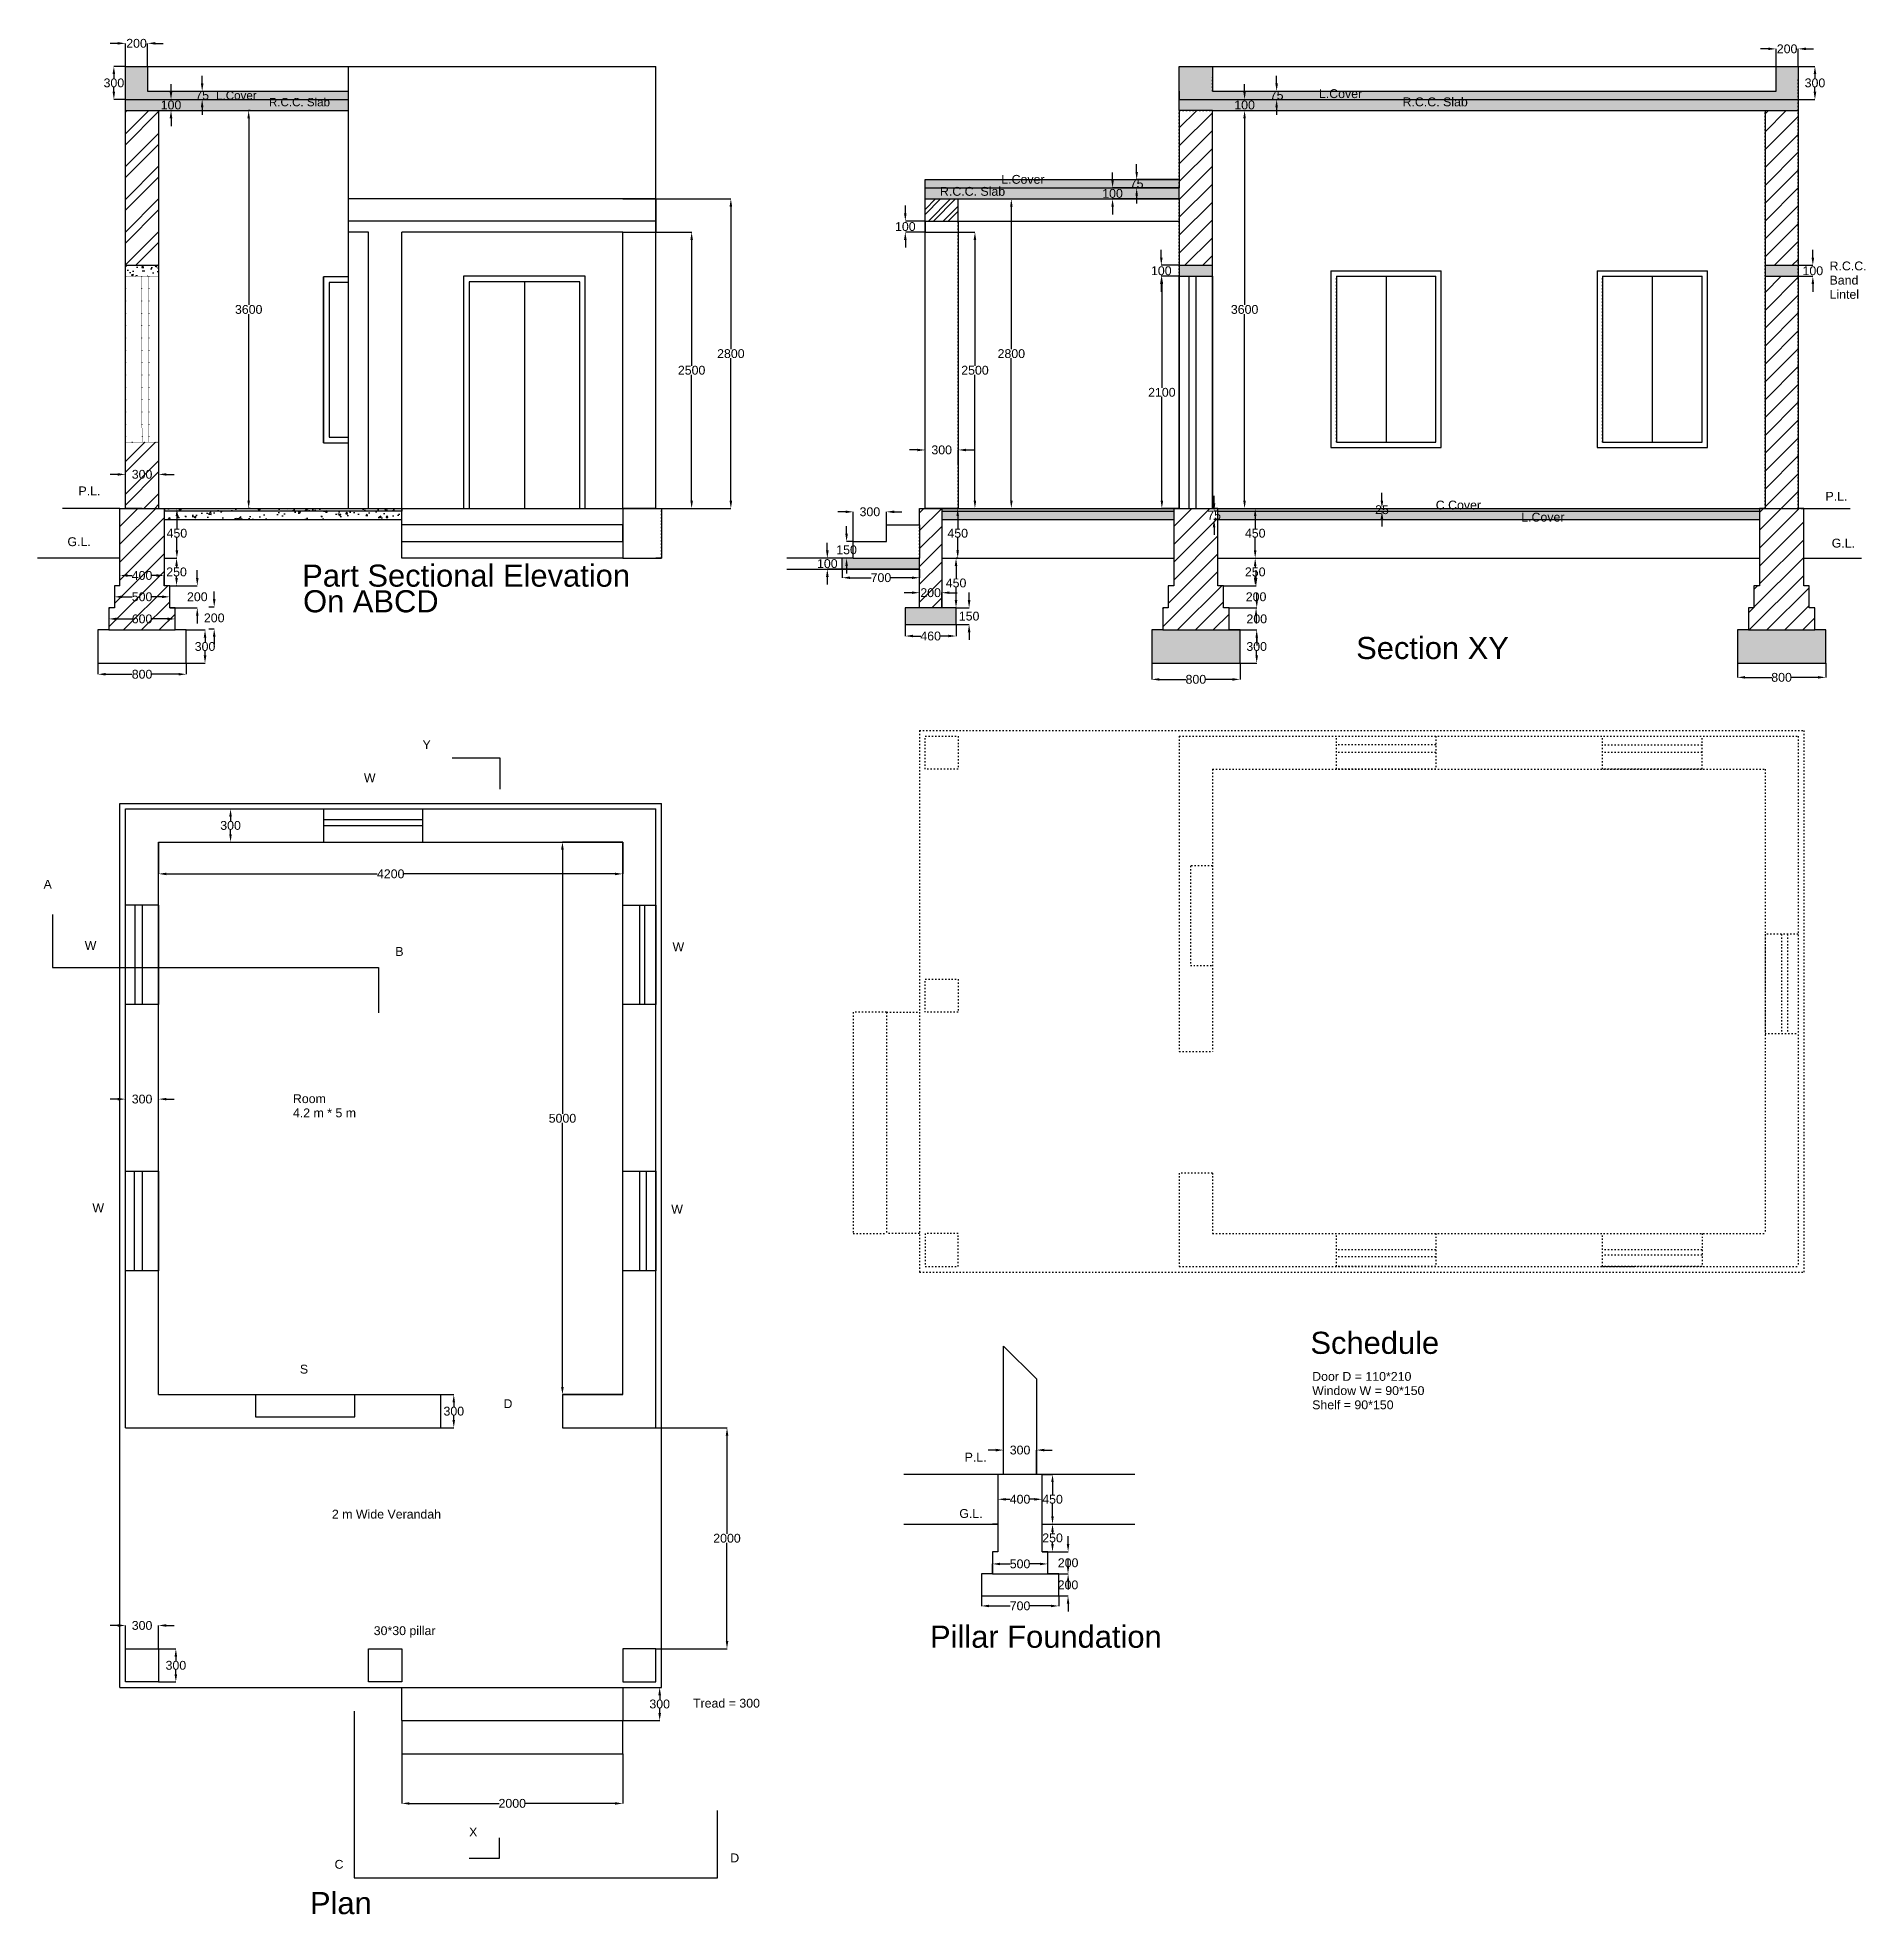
# Model space of a CAD drawing. Header units: millimetres. Extents: x -796 to 15745, y -3073 to 13911.
import ezdxf

# ---------------------------------------------------------------- set-up
doc = ezdxf.new("R2010")
doc.units = ezdxf.units.MM
doc.linetypes.add('ACAD_ISO03W100', pattern=[30, 12, -18])
doc.linetypes.add('ACAD_ISO07W100', pattern=[3, 0, -3])
doc.styles.get("Standard").update_dxf_attribs({"font": 'arial.ttf'})
doc.dimstyles.get("Standard").update_dxf_attribs({"dimtxt": 80, "dimasz": 70, "dimexe": 0.18, "dimexo": 0.0625, "dimgap": 0.09, "dimtad": 0, "dimtih": 1, "dimtoh": 1, "dimdec": 0, "dimzin": 0, "dimdsep": 46, "dimtxsty": 'Standard', "dimcen": 0.09, "dimclrt": 256, "dimadec": 0, "dimazin": 0, "dimtfac": 1, "dimtdec": 0, "dimtix": 1, "dimtofl": 0, "dimtmove": 0, "dimatfit": 2, "dimfxl": 1, "dimtfillclr": 1, "dimtolj": 1, "dimtzin": 0, "dimarcsym": 0})

msp = doc.modelspace()

# ---------------------------------------------------------------- texts
at = {"linetype": 'ByBlock'}
for s, height, p in [('L.Cover', 75, (820.2, 13350)), ('L.Cover', 80, (10799.6, 13362.9)), ('R.C.C. Slab', 75, (1298, 13288.8)), ('R.C.C. Slab', 80, (11556.6, 13288.5)), ('L.Cover', 80, (7925.5, 12587.5)), ('R.C.C. Slab', 80, (7370.2, 12478.9)), ('R.C.C.', 80, (15420.1, 11803.9)), ('Band', 80, (15420.1, 11675.4)), ('Lintel', 80, (15420.1, 11546.9)), ('P.L.', 80, (-425.3, 9768.6)), ('C.Cover', 80, (11856.7, 9640.5)), ('P.L.', 80, (15383.3, 9719.9)), ('L.Cover', 80, (12630.3, 9530.9)), ('G.L.', 80, (-525, 9308.8)), ('G.L.', 80, (15439.7, 9295.9)), ('Part Sectional Elevation', 200, (1599.3, 8941.7)), ('On ABCD', 200, (1607, 8709.8)), ('Section XY', 200, (11136.5, 8287)), ('Y', 80, (2687.7, 7472.2)), ('W', 80, (2157.5, 7172.3)), ('A', 80, (-741.1, 6209)), ('W', 80, (-368.7, 5655.1)), ('B', 80, (2441.9, 5600.9)), ('W', 80, (4950.3, 5643.5)), ('Room ', 80, (1515.1, 4268.8)), ('4.2 m * 5 m', 80, (1515.1, 4140.3)), ('W', 80, (-299.2, 3280.9)), ('W', 80, (4938.7, 3269.3)), ('Schedule', 200, (10722.4, 1999.7)), ('S', 80, (1578.1, 1821.6)), ('Window W = 90*150', 80, (10738.6, 1627.2)), ('Door D = 110*210', 80, (10738.6, 1755.8)), ('D', 80, (3420.6, 1508.9)), ('Shelf = 90*150', 80, (10738.6, 1498.7)), ('P.L.', 80, (7593.8, 1025.4)), ('2 m Wide Verandah', 80, (1868, 509.5)), ('G.L.', 80, (7545.2, 515.3)), ('30*30 pillar', 80, (2246.4, -545.1)), ('Pillar Foundation', 200, (7280.5, -659.5)), ('Tread = 300', 80, (5135.7, -1201.2)), ('X', 80, (3109.5, -2367)), ('D', 80, (5472.9, -2600.9)), ('C', 80, (1892, -2659.4)), ('Plan', 200, (1669.6, -3070.1))]:
    msp.add_text(s, height=height, dxfattribs=at).set_placement(p)

# ---------------------------------------------------------------- blocks, each defined once
blk = doc.blocks.new('*D1')
at = {"color": 0, "linetype": 'ByBlock', "lineweight": -2, "transparency": 16777216}
for p, q in [((-70, -458), (-140, -458)), ((0, -669), (0, -458)), ((300, -669), (300, -458)), ((370, -458), (440, -458))]:
    blk.add_line(p, q, dxfattribs=at)
at = {"color": 0, "linetype": 'ByBlock', "transparency": 16777216}
for points in [[(-70, -446), (-70, -470), (0, -458)], [(370, -446), (370, -470), (300, -458)]]:
    blk.add_solid(points, dxfattribs=at)
at = {"layer": 'Defpoints', "color": 0, "linetype": 'ByBlock', "transparency": 16777216}
for p in [(300, -458), (0, -669), (300, -669)]:
    blk.add_point(p, dxfattribs=at)
at = {"linetype": 'ByBlock', "transparency": 16777216, "insert": (150, -458), "char_height": 80, "attachment_point": 5}
blk.add_mtext('\\A1;300', dxfattribs=at)
blk = doc.blocks.new('*D2')
at = {"color": 0, "linetype": 'ByBlock', "lineweight": -2, "transparency": 16777216}
for p, q in [((300, -669), (456, -669)), ((456, -739), (456, -778)), ((300, -969), (456, -969)), ((456, -899), (456, -860))]:
    blk.add_line(p, q, dxfattribs=at)
at = {"color": 0, "linetype": 'ByBlock', "transparency": 16777216}
for points in [[(444, -739), (467, -739), (456, -669)], [(444, -899), (467, -899), (456, -969)]]:
    blk.add_solid(points, dxfattribs=at)
at = {"layer": 'Defpoints', "color": 0, "linetype": 'ByBlock', "transparency": 16777216}
for p in [(300, -669), (300, -969), (456, -969)]:
    blk.add_point(p, dxfattribs=at)
at = {"linetype": 'ByBlock', "transparency": 16777216, "insert": (456, -819), "char_height": 80, "attachment_point": 5}
blk.add_mtext('\\A1;300', dxfattribs=at)
blk = doc.blocks.new('*D3')
at = {"color": 0, "linetype": 'ByBlock', "lineweight": -2, "transparency": 16777216}
for p, q in [((2500, -1619), (2500, -2069)), ((4500, -1619), (4500, -2069)), ((2570, -2068), (3380, -2068)), ((4430, -2068), (3620, -2068))]:
    blk.add_line(p, q, dxfattribs=at)
at = {"color": 0, "linetype": 'ByBlock', "transparency": 16777216}
for points in [[(2570, -2057), (2570, -2080), (2500, -2068)], [(4430, -2057), (4430, -2080), (4500, -2068)]]:
    blk.add_solid(points, dxfattribs=at)
at = {"layer": 'Defpoints', "color": 0, "linetype": 'ByBlock', "transparency": 16777216}
for p in [(2500, -1619), (4500, -1619), (4500, -2068)]:
    blk.add_point(p, dxfattribs=at)
at = {"linetype": 'ByBlock', "transparency": 16777216, "insert": (3500, -2068), "char_height": 80, "attachment_point": 5}
blk.add_mtext('\\A1;2000', dxfattribs=at)
blk = doc.blocks.new('*D4')
at = {"color": 0, "linetype": 'ByBlock', "lineweight": -2, "transparency": 16777216}
for p, q in [((4500, -1019), (4834, -1019)), ((4834, -1089), (4834, -1128)), ((4500, -1319), (4834, -1319)), ((4834, -1249), (4834, -1210))]:
    blk.add_line(p, q, dxfattribs=at)
at = {"color": 0, "linetype": 'ByBlock', "transparency": 16777216}
for points in [[(4822, -1089), (4846, -1089), (4834, -1019)], [(4822, -1249), (4846, -1249), (4834, -1319)]]:
    blk.add_solid(points, dxfattribs=at)
at = {"layer": 'Defpoints', "color": 0, "linetype": 'ByBlock', "transparency": 16777216}
for p in [(4500, -1019), (4500, -1319), (4834, -1319)]:
    blk.add_point(p, dxfattribs=at)
at = {"linetype": 'ByBlock', "transparency": 16777216, "insert": (4834, -1169), "char_height": 80, "attachment_point": 5}
blk.add_mtext('\\A1;300', dxfattribs=at)
blk = doc.blocks.new('*D5')
at = {"color": 0, "linetype": 'ByBlock', "lineweight": -2, "transparency": 16777216}
for p, q in [((4800, 1331), (5444, 1331)), ((5443, 1261), (5443, 372)), ((5443, -599), (5443, 290)), ((4800, -669), (5444, -669))]:
    blk.add_line(p, q, dxfattribs=at)
at = {"color": 0, "linetype": 'ByBlock', "transparency": 16777216}
for points in [[(5432, 1261), (5455, 1261), (5443, 1331)], [(5432, -599), (5455, -599), (5443, -669)]]:
    blk.add_solid(points, dxfattribs=at)
at = {"layer": 'Defpoints', "color": 0, "linetype": 'ByBlock', "transparency": 16777216}
for p in [(4800, 1331), (4800, -669), (5443, -669)]:
    blk.add_point(p, dxfattribs=at)
at = {"linetype": 'ByBlock', "transparency": 16777216, "insert": (5443, 331), "char_height": 80, "attachment_point": 5}
blk.add_mtext('\\A1;2000', dxfattribs=at)
blk = doc.blocks.new('*D6')
at = {"color": 0, "linetype": 'ByBlock', "lineweight": -2, "transparency": 16777216}
for p, q in [((2854, 1631), (2971, 1631)), ((2971, 1561), (2971, 1522)), ((2971, 1401), (2971, 1440)), ((2854, 1331), (2971, 1331))]:
    blk.add_line(p, q, dxfattribs=at)
at = {"color": 0, "linetype": 'ByBlock', "transparency": 16777216}
for points in [[(2959, 1561), (2982, 1561), (2971, 1631)], [(2959, 1401), (2982, 1401), (2971, 1331)]]:
    blk.add_solid(points, dxfattribs=at)
at = {"layer": 'Defpoints', "color": 0, "linetype": 'ByBlock', "transparency": 16777216}
for p in [(2854, 1631), (2854, 1331), (2971, 1331)]:
    blk.add_point(p, dxfattribs=at)
at = {"linetype": 'ByBlock', "transparency": 16777216, "insert": (2971, 1481), "char_height": 80, "attachment_point": 5}
blk.add_mtext('\\A1;300', dxfattribs=at)
blk = doc.blocks.new('*D7')
at = {"color": 0, "linetype": 'ByBlock', "lineweight": -2, "transparency": 16777216}
for p, q in [((-70, 4305), (-140, 4305)), ((0, 4131), (0, 4305)), ((300, 4131), (300, 4305)), ((370, 4305), (440, 4305))]:
    blk.add_line(p, q, dxfattribs=at)
at = {"color": 0, "linetype": 'ByBlock', "transparency": 16777216}
for points in [[(-70, 4316), (-70, 4293), (0, 4305)], [(370, 4316), (370, 4293), (300, 4305)]]:
    blk.add_solid(points, dxfattribs=at)
at = {"layer": 'Defpoints', "color": 0, "linetype": 'ByBlock', "transparency": 16777216}
for p in [(300, 4305), (0, 4131), (300, 4131)]:
    blk.add_point(p, dxfattribs=at)
at = {"linetype": 'ByBlock', "transparency": 16777216, "insert": (150, 4305), "char_height": 80, "attachment_point": 5}
blk.add_mtext('\\A1;300', dxfattribs=at)
blk = doc.blocks.new('*D8')
at = {"color": 0, "linetype": 'ByBlock', "lineweight": -2, "transparency": 16777216}
for p, q in [((783, 6931), (951, 6931)), ((951, 6861), (951, 6822)), ((783, 6631), (951, 6631)), ((951, 6701), (951, 6740))]:
    blk.add_line(p, q, dxfattribs=at)
at = {"color": 0, "linetype": 'ByBlock', "transparency": 16777216}
for points in [[(939, 6861), (962, 6861), (951, 6931)], [(939, 6701), (962, 6701), (951, 6631)]]:
    blk.add_solid(points, dxfattribs=at)
at = {"layer": 'Defpoints', "color": 0, "linetype": 'ByBlock', "transparency": 16777216}
for p in [(782, 6931), (782, 6631), (951, 6631)]:
    blk.add_point(p, dxfattribs=at)
at = {"linetype": 'ByBlock', "transparency": 16777216, "insert": (951, 6781), "char_height": 80, "attachment_point": 5}
blk.add_mtext('\\A1;300', dxfattribs=at)
blk = doc.blocks.new('*D9')
at = {"color": 0, "linetype": 'ByBlock', "lineweight": -2, "transparency": 16777216}
for p, q in [((300, 6631), (300, 6343)), ((4500, 6631), (4500, 6343)), ((370, 6343), (2279, 6343)), ((4430, 6343), (2521, 6343))]:
    blk.add_line(p, q, dxfattribs=at)
at = {"color": 0, "linetype": 'ByBlock', "transparency": 16777216}
for points in [[(370, 6354), (370, 6331), (300, 6343)], [(4430, 6354), (4430, 6331), (4500, 6343)]]:
    blk.add_solid(points, dxfattribs=at)
at = {"layer": 'Defpoints', "color": 0, "linetype": 'ByBlock', "transparency": 16777216}
for p in [(300, 6631), (4500, 6631), (4500, 6343)]:
    blk.add_point(p, dxfattribs=at)
at = {"linetype": 'ByBlock', "transparency": 16777216, "insert": (2400, 6343), "char_height": 80, "attachment_point": 5}
blk.add_mtext('\\A1;4200', dxfattribs=at)
blk = doc.blocks.new('*D10')
at = {"color": 0, "linetype": 'ByBlock', "lineweight": -2, "transparency": 16777216}
for p, q in [((4500, 6631), (3954, 6631)), ((3954, 6561), (3954, 4172)), ((3954, 1701), (3954, 4090)), ((4500, 1631), (3954, 1631))]:
    blk.add_line(p, q, dxfattribs=at)
at = {"color": 0, "linetype": 'ByBlock', "transparency": 16777216}
for points in [[(3942, 6561), (3966, 6561), (3954, 6631)], [(3942, 1701), (3966, 1701), (3954, 1631)]]:
    blk.add_solid(points, dxfattribs=at)
at = {"layer": 'Defpoints', "color": 0, "linetype": 'ByBlock', "transparency": 16777216}
for p in [(4500, 6631), (3954, 1631), (4500, 1631)]:
    blk.add_point(p, dxfattribs=at)
at = {"linetype": 'ByBlock', "transparency": 16777216, "insert": (3954, 4131), "char_height": 80, "attachment_point": 5}
blk.add_mtext('\\A1;5000', dxfattribs=at)
blk = doc.blocks.new('*D11')
at = {"color": 0, "linetype": 'ByBlock', "lineweight": -2, "transparency": 16777216}
for p, q in [((-250, 8250), (-250, 8149)), ((550, 8250), (550, 8149)), ((-180, 8149), (62, 8149)), ((480, 8149), (238, 8149))]:
    blk.add_line(p, q, dxfattribs=at)
at = {"color": 0, "linetype": 'ByBlock', "transparency": 16777216}
for points in [[(-180, 8161), (-180, 8138), (-250, 8149)], [(480, 8161), (480, 8138), (550, 8149)]]:
    blk.add_solid(points, dxfattribs=at)
at = {"layer": 'Defpoints', "color": 0, "linetype": 'ByBlock', "transparency": 16777216}
for p in [(-250, 8250), (550, 8250), (550, 8149)]:
    blk.add_point(p, dxfattribs=at)
at = {"linetype": 'ByBlock', "transparency": 16777216, "insert": (150, 8149), "char_height": 80, "attachment_point": 5}
blk.add_mtext('\\A1;800', dxfattribs=at)
blk = doc.blocks.new('*D12')
at = {"color": 0, "linetype": 'ByBlock', "lineweight": -2, "transparency": 16777216}
for p, q in [((550, 8550), (720, 8550)), ((720, 8480), (720, 8441)), ((720, 8320), (720, 8359)), ((550, 8250), (720, 8250))]:
    blk.add_line(p, q, dxfattribs=at)
at = {"color": 0, "linetype": 'ByBlock', "transparency": 16777216}
for points in [[(708, 8480), (732, 8480), (720, 8550)], [(708, 8320), (732, 8320), (720, 8250)]]:
    blk.add_solid(points, dxfattribs=at)
at = {"layer": 'Defpoints', "color": 0, "linetype": 'ByBlock', "transparency": 16777216}
for p in [(550, 8550), (550, 8250), (720, 8250)]:
    blk.add_point(p, dxfattribs=at)
at = {"linetype": 'ByBlock', "transparency": 16777216, "insert": (720, 8400), "char_height": 80, "attachment_point": 5}
blk.add_mtext('\\A1;300', dxfattribs=at)
blk = doc.blocks.new('*D13')
at = {"color": 0, "linetype": 'ByBlock', "lineweight": -2, "transparency": 16777216}
for p, q in [((803, 8829), (803, 8899)), ((753, 8759), (803, 8759)), ((753, 8559), (803, 8559)), ((803, 8489), (803, 8419))]:
    blk.add_line(p, q, dxfattribs=at)
at = {"color": 0, "linetype": 'ByBlock', "transparency": 16777216}
for points in [[(791, 8829), (815, 8829), (803, 8759)], [(791, 8489), (815, 8489), (803, 8559)]]:
    blk.add_solid(points, dxfattribs=at)
at = {"layer": 'Defpoints', "color": 0, "linetype": 'ByBlock', "transparency": 16777216}
for p in [(753, 8759), (753, 8559), (803, 8559)]:
    blk.add_point(p, dxfattribs=at)
at = {"linetype": 'ByBlock', "transparency": 16777216, "insert": (803, 8659), "char_height": 80, "attachment_point": 5}
blk.add_mtext('\\A1;200', dxfattribs=at)
blk = doc.blocks.new('*D14')
at = {"color": 0, "linetype": 'ByBlock', "lineweight": -2, "transparency": 16777216}
for p, q in [((650, 9020), (650, 9090)), ((400, 8950), (650, 8950)), ((400, 8750), (650, 8750)), ((650, 8680), (650, 8610))]:
    blk.add_line(p, q, dxfattribs=at)
at = {"color": 0, "linetype": 'ByBlock', "transparency": 16777216}
for points in [[(638, 9020), (661, 9020), (650, 8950)], [(638, 8680), (661, 8680), (650, 8750)]]:
    blk.add_solid(points, dxfattribs=at)
at = {"layer": 'Defpoints', "color": 0, "linetype": 'ByBlock', "transparency": 16777216}
for p in [(400, 8950), (400, 8750), (650, 8750)]:
    blk.add_point(p, dxfattribs=at)
at = {"linetype": 'ByBlock', "transparency": 16777216, "insert": (650, 8850), "char_height": 80, "attachment_point": 5}
blk.add_mtext('\\A1;200', dxfattribs=at)
blk = doc.blocks.new('*D15')
at = {"color": 0, "linetype": 'ByBlock', "lineweight": -2, "transparency": 16777216}
for p, q in [((350, 9650), (466, 9650)), ((465, 9580), (465, 9466)), ((465, 9270), (465, 9384)), ((350, 9200), (466, 9200))]:
    blk.add_line(p, q, dxfattribs=at)
at = {"color": 0, "linetype": 'ByBlock', "transparency": 16777216}
for points in [[(454, 9580), (477, 9580), (465, 9650)], [(454, 9270), (477, 9270), (465, 9200)]]:
    blk.add_solid(points, dxfattribs=at)
at = {"layer": 'Defpoints', "color": 0, "linetype": 'ByBlock', "transparency": 16777216}
for p in [(350, 9650), (350, 9200), (465, 9200)]:
    blk.add_point(p, dxfattribs=at)
at = {"linetype": 'ByBlock', "transparency": 16777216, "insert": (465, 9425), "char_height": 80, "attachment_point": 5}
blk.add_mtext('\\A1;450', dxfattribs=at)
blk = doc.blocks.new('*D16')
at = {"color": 0, "linetype": 'ByBlock', "lineweight": -2, "transparency": 16777216}
for p, q in [((465, 9200), (462, 9200)), ((462, 9130), (462, 9116)), ((462, 9020), (462, 9034)), ((465, 8950), (462, 8950))]:
    blk.add_line(p, q, dxfattribs=at)
at = {"color": 0, "linetype": 'ByBlock', "transparency": 16777216}
for points in [[(451, 9130), (474, 9130), (462, 9200)], [(451, 9020), (474, 9020), (462, 8950)]]:
    blk.add_solid(points, dxfattribs=at)
at = {"layer": 'Defpoints', "color": 0, "linetype": 'ByBlock', "transparency": 16777216}
for p in [(466, 9200), (462, 8950), (466, 8950)]:
    blk.add_point(p, dxfattribs=at)
at = {"linetype": 'ByBlock', "transparency": 16777216, "insert": (462, 9075), "char_height": 80, "attachment_point": 5}
blk.add_mtext('\\A1;250', dxfattribs=at)
blk = doc.blocks.new('*D17')
at = {"color": 0, "linetype": 'ByBlock', "lineweight": -2, "transparency": 16777216}
for p, q in [((-50, 8950), (-50, 9043)), ((20, 9043), (60, 9043)), ((280, 9043), (240, 9043)), ((350, 8950), (350, 9043))]:
    blk.add_line(p, q, dxfattribs=at)
at = {"color": 0, "linetype": 'ByBlock', "transparency": 16777216}
for points in [[(20, 9055), (20, 9031), (-50, 9043)], [(280, 9055), (280, 9031), (350, 9043)]]:
    blk.add_solid(points, dxfattribs=at)
at = {"layer": 'Defpoints', "color": 0, "linetype": 'ByBlock', "transparency": 16777216}
for p in [(350, 9043), (-50, 8950), (350, 8950)]:
    blk.add_point(p, dxfattribs=at)
at = {"linetype": 'ByBlock', "transparency": 16777216, "insert": (150, 9043), "char_height": 80, "attachment_point": 5}
blk.add_mtext('\\A1;400', dxfattribs=at)
blk = doc.blocks.new('*D18')
at = {"color": 0, "linetype": 'ByBlock', "lineweight": -2, "transparency": 16777216}
for p, q in [((-100, 8850), (-100, 8850)), ((-30, 8850), (62, 8850)), ((330, 8850), (238, 8850)), ((400, 8850), (400, 8850))]:
    blk.add_line(p, q, dxfattribs=at)
at = {"color": 0, "linetype": 'ByBlock', "transparency": 16777216}
for points in [[(-30, 8862), (-30, 8838), (-100, 8850)], [(330, 8862), (330, 8838), (400, 8850)]]:
    blk.add_solid(points, dxfattribs=at)
at = {"layer": 'Defpoints', "color": 0, "linetype": 'ByBlock', "transparency": 16777216}
for p in [(-100, 8850), (400, 8850), (400, 8850)]:
    blk.add_point(p, dxfattribs=at)
at = {"linetype": 'ByBlock', "transparency": 16777216, "insert": (150, 8850), "char_height": 80, "attachment_point": 5}
blk.add_mtext('\\A1;500', dxfattribs=at)
blk = doc.blocks.new('*D19')
at = {"color": 0, "linetype": 'ByBlock', "lineweight": -2, "transparency": 16777216}
for p, q in [((-150, 8650), (-150, 8650)), ((-80, 8650), (61, 8650)), ((380, 8650), (239, 8650)), ((450, 8650), (450, 8650))]:
    blk.add_line(p, q, dxfattribs=at)
at = {"color": 0, "linetype": 'ByBlock', "transparency": 16777216}
for points in [[(-80, 8662), (-80, 8638), (-150, 8650)], [(380, 8662), (380, 8638), (450, 8650)]]:
    blk.add_solid(points, dxfattribs=at)
at = {"layer": 'Defpoints', "color": 0, "linetype": 'ByBlock', "transparency": 16777216}
for p in [(-150, 8650), (450, 8650), (450, 8650)]:
    blk.add_point(p, dxfattribs=at)
at = {"linetype": 'ByBlock', "transparency": 16777216, "insert": (150, 8650), "char_height": 80, "attachment_point": 5}
blk.add_mtext('\\A1;600', dxfattribs=at)
blk = doc.blocks.new('*D20')
at = {"color": 0, "linetype": 'ByBlock', "lineweight": -2, "transparency": 16777216}
for p, q in [((-70, 9958), (-140, 9958)), ((0, 9958), (0, 9958)), ((300, 9958), (300, 9958)), ((370, 9958), (440, 9958))]:
    blk.add_line(p, q, dxfattribs=at)
at = {"color": 0, "linetype": 'ByBlock', "transparency": 16777216}
for points in [[(-70, 9969), (-70, 9946), (0, 9958)], [(370, 9969), (370, 9946), (300, 9958)]]:
    blk.add_solid(points, dxfattribs=at)
at = {"layer": 'Defpoints', "color": 0, "linetype": 'ByBlock', "transparency": 16777216}
for p in [(0, 9958), (300, 9958), (300, 9958)]:
    blk.add_point(p, dxfattribs=at)
at = {"linetype": 'ByBlock', "transparency": 16777216, "insert": (150, 9958), "char_height": 80, "attachment_point": 5}
blk.add_mtext('\\A1;300', dxfattribs=at)
blk = doc.blocks.new('*D22')
at = {"color": 0, "linetype": 'ByBlock', "lineweight": -2, "transparency": 16777216}
for p, q in [((412, 13420), (412, 13490)), ((300, 13350), (412, 13350)), ((300, 13250), (412, 13250)), ((412, 13180), (412, 13110))]:
    blk.add_line(p, q, dxfattribs=at)
at = {"color": 0, "linetype": 'ByBlock', "transparency": 16777216}
for points in [[(400, 13420), (424, 13420), (412, 13350)], [(400, 13180), (424, 13180), (412, 13250)]]:
    blk.add_solid(points, dxfattribs=at)
at = {"layer": 'Defpoints', "color": 0, "linetype": 'ByBlock', "transparency": 16777216}
for p in [(300, 13350), (300, 13250), (412, 13350)]:
    blk.add_point(p, dxfattribs=at)
at = {"linetype": 'ByBlock', "transparency": 16777216, "insert": (412, 13300), "char_height": 80, "attachment_point": 5}
blk.add_mtext('\\A1;100', dxfattribs=at)
blk = doc.blocks.new('*D23')
at = {"color": 0, "linetype": 'ByBlock', "lineweight": -2, "transparency": 16777216}
for p, q in [((694, 13495), (694, 13565)), ((694, 13425), (694, 13425)), ((694, 13350), (694, 13350)), ((694, 13280), (694, 13210))]:
    blk.add_line(p, q, dxfattribs=at)
at = {"color": 0, "linetype": 'ByBlock', "transparency": 16777216}
for points in [[(682, 13495), (706, 13495), (694, 13425)], [(682, 13280), (706, 13280), (694, 13350)]]:
    blk.add_solid(points, dxfattribs=at)
at = {"layer": 'Defpoints', "color": 0, "linetype": 'ByBlock', "transparency": 16777216}
for p in [(694, 13425), (694, 13425), (694, 13350)]:
    blk.add_point(p, dxfattribs=at)
at = {"linetype": 'ByBlock', "transparency": 16777216, "insert": (694, 13388), "char_height": 80, "attachment_point": 5}
blk.add_mtext('\\A1;75', dxfattribs=at)
blk = doc.blocks.new('*D24')
at = {"color": 0, "linetype": 'ByBlock', "lineweight": -2, "transparency": 16777216}
for p, q in [((0, 13650), (-105, 13650)), ((-105, 13580), (-105, 13541)), ((-105, 13420), (-105, 13459)), ((0, 13350), (-105, 13350))]:
    blk.add_line(p, q, dxfattribs=at)
at = {"color": 0, "linetype": 'ByBlock', "transparency": 16777216}
for points in [[(-117, 13580), (-94, 13580), (-105, 13650)], [(-117, 13420), (-94, 13420), (-105, 13350)]]:
    blk.add_solid(points, dxfattribs=at)
at = {"layer": 'Defpoints', "color": 0, "linetype": 'ByBlock', "transparency": 16777216}
for p in [(-105, 13650), (0, 13650), (0, 13350)]:
    blk.add_point(p, dxfattribs=at)
at = {"linetype": 'ByBlock', "transparency": 16777216, "insert": (-105, 13500), "char_height": 80, "attachment_point": 5}
blk.add_mtext('\\A1;300', dxfattribs=at)
blk = doc.blocks.new('*D25')
at = {"color": 0, "linetype": 'ByBlock', "lineweight": -2, "transparency": 16777216}
for p, q in [((-70, 13858), (-140, 13858)), ((0, 13625), (0, 13858)), ((200, 13650), (200, 13858)), ((270, 13858), (340, 13858))]:
    blk.add_line(p, q, dxfattribs=at)
at = {"color": 0, "linetype": 'ByBlock', "transparency": 16777216}
for points in [[(-70, 13870), (-70, 13847), (0, 13858)], [(270, 13870), (270, 13847), (200, 13858)]]:
    blk.add_solid(points, dxfattribs=at)
at = {"layer": 'Defpoints', "color": 0, "linetype": 'ByBlock', "transparency": 16777216}
for p in [(200, 13858), (0, 13625), (200, 13650)]:
    blk.add_point(p, dxfattribs=at)
at = {"linetype": 'ByBlock', "transparency": 16777216, "insert": (100, 13858), "char_height": 80, "attachment_point": 5}
blk.add_mtext('\\A1;200', dxfattribs=at)
blk = doc.blocks.new('*D26')
at = {"color": 0, "linetype": 'ByBlock', "lineweight": -2, "transparency": 16777216}
for p, q in [((1129, 13250), (1114, 13250)), ((1115, 13180), (1115, 11491)), ((1115, 9720), (1115, 11409)), ((1129, 9650), (1114, 9650))]:
    blk.add_line(p, q, dxfattribs=at)
at = {"color": 0, "linetype": 'ByBlock', "transparency": 16777216}
for points in [[(1103, 13180), (1126, 13180), (1115, 13250)], [(1103, 9720), (1126, 9720), (1115, 9650)]]:
    blk.add_solid(points, dxfattribs=at)
at = {"layer": 'Defpoints', "color": 0, "linetype": 'ByBlock', "transparency": 16777216}
for p in [(1115, 13250), (1129, 13250), (1129, 9650)]:
    blk.add_point(p, dxfattribs=at)
at = {"linetype": 'ByBlock', "transparency": 16777216, "insert": (1115, 11450), "char_height": 80, "attachment_point": 5}
blk.add_mtext('\\A1;3600', dxfattribs=at)
blk = doc.blocks.new('*D27')
at = {"color": 0, "linetype": 'ByBlock', "lineweight": -2, "transparency": 16777216}
for p, q in [((4500, 12150), (5124, 12150)), ((5123, 12080), (5123, 10941)), ((5123, 9720), (5123, 10859)), ((4500, 9650), (5124, 9650))]:
    blk.add_line(p, q, dxfattribs=at)
at = {"color": 0, "linetype": 'ByBlock', "transparency": 16777216}
for points in [[(5112, 12080), (5135, 12080), (5123, 12150)], [(5112, 9720), (5135, 9720), (5123, 9650)]]:
    blk.add_solid(points, dxfattribs=at)
at = {"layer": 'Defpoints', "color": 0, "linetype": 'ByBlock', "transparency": 16777216}
for p in [(4500, 12150), (5123, 12150), (4500, 9650)]:
    blk.add_point(p, dxfattribs=at)
at = {"linetype": 'ByBlock', "transparency": 16777216, "insert": (5123, 10900), "char_height": 80, "attachment_point": 5}
blk.add_mtext('\\A1;2500', dxfattribs=at)
blk = doc.blocks.new('*D28')
at = {"color": 0, "linetype": 'ByBlock', "lineweight": -2, "transparency": 16777216}
for p, q in [((4500, 12450), (5478, 12450)), ((5478, 12380), (5478, 11091)), ((5478, 9720), (5478, 11009)), ((4500, 9650), (5478, 9650))]:
    blk.add_line(p, q, dxfattribs=at)
at = {"color": 0, "linetype": 'ByBlock', "transparency": 16777216}
for points in [[(5466, 12380), (5490, 12380), (5478, 12450)], [(5466, 9720), (5490, 9720), (5478, 9650)]]:
    blk.add_solid(points, dxfattribs=at)
at = {"layer": 'Defpoints', "color": 0, "linetype": 'ByBlock', "transparency": 16777216}
for p in [(4500, 12450), (5478, 12450), (4500, 9650)]:
    blk.add_point(p, dxfattribs=at)
at = {"linetype": 'ByBlock', "transparency": 16777216, "insert": (5478, 11050), "char_height": 80, "attachment_point": 5}
blk.add_mtext('\\A1;2800', dxfattribs=at)
blk = doc.blocks.new('*D29')
at = {"color": 0, "linetype": 'ByBlock', "lineweight": -2, "transparency": 16777216}
for p, q in [((6486, 9100), (6486, 9023)), ((6556, 9023), (6748, 9023)), ((7116, 9023), (6924, 9023)), ((7186, 9100), (7186, 9023))]:
    blk.add_line(p, q, dxfattribs=at)
at = {"color": 0, "linetype": 'ByBlock', "transparency": 16777216}
for points in [[(6556, 9034), (6556, 9011), (6486, 9023)], [(7116, 9034), (7116, 9011), (7186, 9023)]]:
    blk.add_solid(points, dxfattribs=at)
at = {"layer": 'Defpoints', "color": 0, "linetype": 'ByBlock', "transparency": 16777216}
for p in [(6486, 9100), (6486, 9023), (7186, 9100)]:
    blk.add_point(p, dxfattribs=at)
at = {"linetype": 'ByBlock', "transparency": 16777216, "insert": (6836, 9023), "char_height": 80, "attachment_point": 5}
blk.add_mtext('\\A1;700', dxfattribs=at)
blk = doc.blocks.new('*D30')
at = {"color": 0, "linetype": 'ByBlock', "lineweight": -2, "transparency": 16777216}
for p, q in [((6351, 9270), (6351, 9340)), ((6486, 9200), (6351, 9200)), ((6486, 9100), (6351, 9100)), ((6351, 9030), (6351, 8960))]:
    blk.add_line(p, q, dxfattribs=at)
at = {"color": 0, "linetype": 'ByBlock', "transparency": 16777216}
for points in [[(6339, 9270), (6363, 9270), (6351, 9200)], [(6339, 9030), (6363, 9030), (6351, 9100)]]:
    blk.add_solid(points, dxfattribs=at)
at = {"layer": 'Defpoints', "color": 0, "linetype": 'ByBlock', "transparency": 16777216}
for p in [(6351, 9200), (6486, 9200), (6486, 9100)]:
    blk.add_point(p, dxfattribs=at)
at = {"linetype": 'ByBlock', "transparency": 16777216, "insert": (6351, 9150), "char_height": 80, "attachment_point": 5}
blk.add_mtext('\\A1;100', dxfattribs=at)
blk = doc.blocks.new('*D31')
at = {"color": 0, "linetype": 'ByBlock', "lineweight": -2, "transparency": 16777216}
for p, q in [((6525, 9420), (6525, 9490)), ((6586, 9350), (6525, 9350)), ((6586, 9200), (6525, 9200)), ((6525, 9130), (6525, 9060))]:
    blk.add_line(p, q, dxfattribs=at)
at = {"color": 0, "linetype": 'ByBlock', "transparency": 16777216}
for points in [[(6514, 9420), (6537, 9420), (6525, 9350)], [(6514, 9130), (6537, 9130), (6525, 9200)]]:
    blk.add_solid(points, dxfattribs=at)
at = {"layer": 'Defpoints', "color": 0, "linetype": 'ByBlock', "transparency": 16777216}
for p in [(6525, 9350), (6586, 9350), (6586, 9200)]:
    blk.add_point(p, dxfattribs=at)
at = {"linetype": 'ByBlock', "transparency": 16777216, "insert": (6525, 9275), "char_height": 80, "attachment_point": 5}
blk.add_mtext('\\A1;150', dxfattribs=at)
blk = doc.blocks.new('*D35')
at = {"color": 0, "linetype": 'ByBlock', "lineweight": -2, "transparency": 16777216}
for p, q in [((7116, 8887), (7046, 8887)), ((7186, 8750), (7186, 8888)), ((7386, 8750), (7386, 8888)), ((7456, 8887), (7526, 8887))]:
    blk.add_line(p, q, dxfattribs=at)
at = {"color": 0, "linetype": 'ByBlock', "transparency": 16777216}
for points in [[(7116, 8899), (7116, 8876), (7186, 8887)], [(7456, 8899), (7456, 8876), (7386, 8887)]]:
    blk.add_solid(points, dxfattribs=at)
at = {"layer": 'Defpoints', "color": 0, "linetype": 'ByBlock', "transparency": 16777216}
for p in [(7386, 8887), (7186, 8750), (7386, 8750)]:
    blk.add_point(p, dxfattribs=at)
at = {"linetype": 'ByBlock', "transparency": 16777216, "insert": (7286, 8887), "char_height": 80, "attachment_point": 5}
blk.add_mtext('\\A1;200', dxfattribs=at)
blk = doc.blocks.new('*D36')
at = {"color": 0, "linetype": 'ByBlock', "lineweight": -2, "transparency": 16777216}
for p, q in [((7056, 8600), (7056, 8495)), ((7126, 8495), (7196, 8495)), ((7446, 8495), (7376, 8495)), ((7516, 8600), (7516, 8495))]:
    blk.add_line(p, q, dxfattribs=at)
at = {"color": 0, "linetype": 'ByBlock', "transparency": 16777216}
for points in [[(7126, 8507), (7126, 8484), (7056, 8495)], [(7446, 8507), (7446, 8484), (7516, 8495)]]:
    blk.add_solid(points, dxfattribs=at)
at = {"layer": 'Defpoints', "color": 0, "linetype": 'ByBlock', "transparency": 16777216}
for p in [(7056, 8600), (7516, 8600), (7516, 8495)]:
    blk.add_point(p, dxfattribs=at)
at = {"linetype": 'ByBlock', "transparency": 16777216, "insert": (7286, 8495), "char_height": 80, "attachment_point": 5}
blk.add_mtext('\\A1;460', dxfattribs=at)
blk = doc.blocks.new('*D37')
at = {"color": 0, "linetype": 'ByBlock', "lineweight": -2, "transparency": 16777216}
for p, q in [((7634, 8820), (7634, 8890)), ((7516, 8750), (7634, 8750)), ((7516, 8600), (7634, 8600)), ((7634, 8530), (7634, 8460))]:
    blk.add_line(p, q, dxfattribs=at)
at = {"color": 0, "linetype": 'ByBlock', "transparency": 16777216}
for points in [[(7622, 8820), (7646, 8820), (7634, 8750)], [(7622, 8530), (7646, 8530), (7634, 8600)]]:
    blk.add_solid(points, dxfattribs=at)
at = {"layer": 'Defpoints', "color": 0, "linetype": 'ByBlock', "transparency": 16777216}
for p in [(7516, 8750), (7516, 8600), (7634, 8600)]:
    blk.add_point(p, dxfattribs=at)
at = {"linetype": 'ByBlock', "transparency": 16777216, "insert": (7634, 8675), "char_height": 80, "attachment_point": 5}
blk.add_mtext('\\A1;150', dxfattribs=at)
blk = doc.blocks.new('*D38')
at = {"color": 0, "linetype": 'ByBlock', "lineweight": -2, "transparency": 16777216}
for p, q in [((6516, 9619), (6446, 9619)), ((6586, 9350), (6586, 9619)), ((6886, 9350), (6886, 9619)), ((6956, 9619), (7026, 9619))]:
    blk.add_line(p, q, dxfattribs=at)
at = {"color": 0, "linetype": 'ByBlock', "transparency": 16777216}
for points in [[(6516, 9631), (6516, 9607), (6586, 9619)], [(6956, 9631), (6956, 9607), (6886, 9619)]]:
    blk.add_solid(points, dxfattribs=at)
at = {"layer": 'Defpoints', "color": 0, "linetype": 'ByBlock', "transparency": 16777216}
for p in [(6886, 9619), (6586, 9350), (6886, 9350)]:
    blk.add_point(p, dxfattribs=at)
at = {"linetype": 'ByBlock', "transparency": 16777216, "insert": (6736, 9619), "char_height": 80, "attachment_point": 5}
blk.add_mtext('\\A1;300', dxfattribs=at)
blk = doc.blocks.new('*D39')
at = {"color": 0, "linetype": 'ByBlock', "lineweight": -2, "transparency": 16777216}
for p, q in [((7536, 9650), (7531, 9650)), ((7531, 9580), (7531, 9466)), ((7531, 9270), (7531, 9384)), ((7536, 9200), (7531, 9200))]:
    blk.add_line(p, q, dxfattribs=at)
at = {"color": 0, "linetype": 'ByBlock', "transparency": 16777216}
for points in [[(7519, 9580), (7542, 9580), (7531, 9650)], [(7519, 9270), (7542, 9270), (7531, 9200)]]:
    blk.add_solid(points, dxfattribs=at)
at = {"layer": 'Defpoints', "color": 0, "linetype": 'ByBlock', "transparency": 16777216}
for p in [(7536, 9650), (7531, 9200), (7536, 9200)]:
    blk.add_point(p, dxfattribs=at)
at = {"linetype": 'ByBlock', "transparency": 16777216, "insert": (7531, 9425), "char_height": 80, "attachment_point": 5}
blk.add_mtext('\\A1;450', dxfattribs=at)
blk = doc.blocks.new('*D40')
at = {"color": 0, "linetype": 'ByBlock', "lineweight": -2, "transparency": 16777216}
for p, q in [((7531, 9200), (7516, 9200)), ((7516, 9130), (7516, 9016)), ((7516, 8820), (7516, 8934)), ((7516, 8750), (7516, 8750))]:
    blk.add_line(p, q, dxfattribs=at)
at = {"color": 0, "linetype": 'ByBlock', "transparency": 16777216}
for points in [[(7504, 9130), (7527, 9130), (7516, 9200)], [(7504, 8820), (7527, 8820), (7516, 8750)]]:
    blk.add_solid(points, dxfattribs=at)
at = {"layer": 'Defpoints', "color": 0, "linetype": 'ByBlock', "transparency": 16777216}
for p in [(7531, 9200), (7516, 8750), (7516, 8750)]:
    blk.add_point(p, dxfattribs=at)
at = {"linetype": 'ByBlock', "transparency": 16777216, "insert": (7516, 8975), "char_height": 80, "attachment_point": 5}
blk.add_mtext('\\A1;450', dxfattribs=at)
blk = doc.blocks.new('*D41')
at = {"color": 0, "linetype": 'ByBlock', "lineweight": -2, "transparency": 16777216}
for p, q in [((7236, 12150), (7687, 12150)), ((7687, 12080), (7687, 10941)), ((7687, 9720), (7687, 10859)), ((7236, 9650), (7687, 9650))]:
    blk.add_line(p, q, dxfattribs=at)
at = {"color": 0, "linetype": 'ByBlock', "transparency": 16777216}
for points in [[(7675, 12080), (7698, 12080), (7687, 12150)], [(7675, 9720), (7698, 9720), (7687, 9650)]]:
    blk.add_solid(points, dxfattribs=at)
at = {"layer": 'Defpoints', "color": 0, "linetype": 'ByBlock', "transparency": 16777216}
for p in [(7236, 12150), (7687, 12150), (7236, 9650)]:
    blk.add_point(p, dxfattribs=at)
at = {"linetype": 'ByBlock', "transparency": 16777216, "insert": (7687, 10900), "char_height": 80, "attachment_point": 5}
blk.add_mtext('\\A1;2500', dxfattribs=at)
blk = doc.blocks.new('*D42')
at = {"color": 0, "linetype": 'ByBlock', "lineweight": -2, "transparency": 16777216}
for p, q in [((7166, 10179), (7096, 10179)), ((7236, 10057), (7236, 10179)), ((7536, 10057), (7536, 10179)), ((7606, 10179), (7676, 10179))]:
    blk.add_line(p, q, dxfattribs=at)
at = {"color": 0, "linetype": 'ByBlock', "transparency": 16777216}
for points in [[(7166, 10190), (7166, 10167), (7236, 10179)], [(7606, 10190), (7606, 10167), (7536, 10179)]]:
    blk.add_solid(points, dxfattribs=at)
at = {"layer": 'Defpoints', "color": 0, "linetype": 'ByBlock', "transparency": 16777216}
for p in [(7236, 10057), (7536, 10179), (7536, 10057)]:
    blk.add_point(p, dxfattribs=at)
at = {"linetype": 'ByBlock', "transparency": 16777216, "insert": (7386, 10179), "char_height": 80, "attachment_point": 5}
blk.add_mtext('\\A1;300', dxfattribs=at)
blk = doc.blocks.new('*D43')
at = {"color": 0, "linetype": 'ByBlock', "lineweight": -2, "transparency": 16777216}
for p, q in [((7057, 12320), (7057, 12390)), ((7236, 12250), (7057, 12250)), ((7236, 12150), (7057, 12150)), ((7057, 12080), (7057, 12010))]:
    blk.add_line(p, q, dxfattribs=at)
at = {"color": 0, "linetype": 'ByBlock', "transparency": 16777216}
for points in [[(7045, 12320), (7068, 12320), (7057, 12250)], [(7045, 12080), (7068, 12080), (7057, 12150)]]:
    blk.add_solid(points, dxfattribs=at)
at = {"layer": 'Defpoints', "color": 0, "linetype": 'ByBlock', "transparency": 16777216}
for p in [(7236, 12250), (7057, 12150), (7236, 12150)]:
    blk.add_point(p, dxfattribs=at)
at = {"linetype": 'ByBlock', "transparency": 16777216, "insert": (7057, 12200), "char_height": 80, "attachment_point": 5}
blk.add_mtext('\\A1;100', dxfattribs=at)
blk = doc.blocks.new('*D44')
at = {"color": 0, "linetype": 'ByBlock', "lineweight": -2, "transparency": 16777216}
for p, q in [((7536, 12450), (8017, 12450)), ((8016, 12380), (8016, 11091)), ((8016, 9720), (8016, 11009)), ((7536, 9650), (8017, 9650))]:
    blk.add_line(p, q, dxfattribs=at)
at = {"color": 0, "linetype": 'ByBlock', "transparency": 16777216}
for points in [[(8005, 12380), (8028, 12380), (8016, 12450)], [(8005, 9720), (8028, 9720), (8016, 9650)]]:
    blk.add_solid(points, dxfattribs=at)
at = {"layer": 'Defpoints', "color": 0, "linetype": 'ByBlock', "transparency": 16777216}
for p in [(7536, 12450), (7536, 9650), (8016, 9650)]:
    blk.add_point(p, dxfattribs=at)
at = {"linetype": 'ByBlock', "transparency": 16777216, "insert": (8016, 11050), "char_height": 80, "attachment_point": 5}
blk.add_mtext('\\A1;2800', dxfattribs=at)
blk = doc.blocks.new('*D45')
at = {"color": 0, "linetype": 'ByBlock', "lineweight": -2, "transparency": 16777216}
for p, q in [((9150, 12695), (9150, 12765)), ((9536, 12625), (9150, 12625)), ((9536, 12550), (9150, 12550)), ((9150, 12480), (9150, 12410))]:
    blk.add_line(p, q, dxfattribs=at)
at = {"color": 0, "linetype": 'ByBlock', "transparency": 16777216}
for points in [[(9139, 12695), (9162, 12695), (9150, 12625)], [(9139, 12480), (9162, 12480), (9150, 12550)]]:
    blk.add_solid(points, dxfattribs=at)
at = {"layer": 'Defpoints', "color": 0, "linetype": 'ByBlock', "transparency": 16777216}
for p in [(9536, 12625), (9150, 12550), (9536, 12550)]:
    blk.add_point(p, dxfattribs=at)
at = {"linetype": 'ByBlock', "transparency": 16777216, "insert": (9150, 12588), "char_height": 80, "attachment_point": 5}
blk.add_mtext('\\A1;75', dxfattribs=at)
blk = doc.blocks.new('*D46')
at = {"color": 0, "linetype": 'ByBlock', "lineweight": -2, "transparency": 16777216}
for p, q in [((8932, 12620), (8932, 12690)), ((9536, 12550), (8932, 12550)), ((9536, 12450), (8932, 12450)), ((8932, 12380), (8932, 12310))]:
    blk.add_line(p, q, dxfattribs=at)
at = {"color": 0, "linetype": 'ByBlock', "transparency": 16777216}
for points in [[(8921, 12620), (8944, 12620), (8932, 12550)], [(8921, 12380), (8944, 12380), (8932, 12450)]]:
    blk.add_solid(points, dxfattribs=at)
at = {"layer": 'Defpoints', "color": 0, "linetype": 'ByBlock', "transparency": 16777216}
for p in [(8932, 12450), (9536, 12550), (9536, 12450)]:
    blk.add_point(p, dxfattribs=at)
at = {"linetype": 'ByBlock', "transparency": 16777216, "insert": (8932, 12500), "char_height": 80, "attachment_point": 5}
blk.add_mtext('\\A1;100', dxfattribs=at)
blk = doc.blocks.new('*D47')
at = {"color": 0, "linetype": 'ByBlock', "lineweight": -2, "transparency": 16777216}
for p, q in [((9373, 11920), (9373, 11990)), ((9536, 11850), (9373, 11850)), ((9536, 11750), (9373, 11750)), ((9373, 11680), (9373, 11610))]:
    blk.add_line(p, q, dxfattribs=at)
at = {"color": 0, "linetype": 'ByBlock', "transparency": 16777216}
for points in [[(9362, 11920), (9385, 11920), (9373, 11850)], [(9362, 11680), (9385, 11680), (9373, 11750)]]:
    blk.add_solid(points, dxfattribs=at)
at = {"layer": 'Defpoints', "color": 0, "linetype": 'ByBlock', "transparency": 16777216}
for p in [(9373, 11750), (9536, 11850), (9536, 11750)]:
    blk.add_point(p, dxfattribs=at)
at = {"linetype": 'ByBlock', "transparency": 16777216, "insert": (9373, 11800), "char_height": 80, "attachment_point": 5}
blk.add_mtext('\\A1;100', dxfattribs=at)
blk = doc.blocks.new('*D48')
at = {"color": 0, "linetype": 'ByBlock', "lineweight": -2, "transparency": 16777216}
for p, q in [((9536, 11750), (9378, 11750)), ((9378, 11680), (9378, 10741)), ((9378, 9720), (9378, 10659)), ((9536, 9650), (9378, 9650))]:
    blk.add_line(p, q, dxfattribs=at)
at = {"color": 0, "linetype": 'ByBlock', "transparency": 16777216}
for points in [[(9367, 11680), (9390, 11680), (9378, 11750)], [(9367, 9720), (9390, 9720), (9378, 9650)]]:
    blk.add_solid(points, dxfattribs=at)
at = {"layer": 'Defpoints', "color": 0, "linetype": 'ByBlock', "transparency": 16777216}
for p in [(9536, 11750), (9378, 9650), (9536, 9650)]:
    blk.add_point(p, dxfattribs=at)
at = {"linetype": 'ByBlock', "transparency": 16777216, "insert": (9378, 10700), "char_height": 80, "attachment_point": 5}
blk.add_mtext('\\A1;2100', dxfattribs=at)
blk = doc.blocks.new('*D49')
at = {"color": 0, "linetype": 'ByBlock', "lineweight": -2, "transparency": 16777216}
for p, q in [((9286, 8250), (9286, 8103)), ((10086, 8250), (10086, 8103)), ((9356, 8103), (9598, 8103)), ((10016, 8103), (9774, 8103))]:
    blk.add_line(p, q, dxfattribs=at)
at = {"color": 0, "linetype": 'ByBlock', "transparency": 16777216}
for points in [[(9356, 8114), (9356, 8091), (9286, 8103)], [(10016, 8114), (10016, 8091), (10086, 8103)]]:
    blk.add_solid(points, dxfattribs=at)
at = {"layer": 'Defpoints', "color": 0, "linetype": 'ByBlock', "transparency": 16777216}
for p in [(9286, 8250), (10086, 8250), (10086, 8103)]:
    blk.add_point(p, dxfattribs=at)
at = {"linetype": 'ByBlock', "transparency": 16777216, "insert": (9686, 8103), "char_height": 80, "attachment_point": 5}
blk.add_mtext('\\A1;800', dxfattribs=at)
blk = doc.blocks.new('*D50')
at = {"color": 0, "linetype": 'ByBlock', "lineweight": -2, "transparency": 16777216}
for p, q in [((10086, 8550), (10237, 8550)), ((10236, 8480), (10236, 8441)), ((10236, 8320), (10236, 8359)), ((10086, 8250), (10237, 8250))]:
    blk.add_line(p, q, dxfattribs=at)
at = {"color": 0, "linetype": 'ByBlock', "transparency": 16777216}
for points in [[(10225, 8480), (10248, 8480), (10236, 8550)], [(10225, 8320), (10248, 8320), (10236, 8250)]]:
    blk.add_solid(points, dxfattribs=at)
at = {"layer": 'Defpoints', "color": 0, "linetype": 'ByBlock', "transparency": 16777216}
for p in [(10086, 8550), (10086, 8250), (10236, 8250)]:
    blk.add_point(p, dxfattribs=at)
at = {"linetype": 'ByBlock', "transparency": 16777216, "insert": (10236, 8400), "char_height": 80, "attachment_point": 5}
blk.add_mtext('\\A1;300', dxfattribs=at)
blk = doc.blocks.new('*D51')
at = {"color": 0, "linetype": 'ByBlock', "lineweight": -2, "transparency": 16777216}
for p, q in [((10237, 8820), (10237, 8890)), ((9986, 8750), (10237, 8750)), ((9986, 8550), (10237, 8550)), ((10237, 8480), (10237, 8410))]:
    blk.add_line(p, q, dxfattribs=at)
at = {"color": 0, "linetype": 'ByBlock', "transparency": 16777216}
for points in [[(10225, 8820), (10248, 8820), (10237, 8750)], [(10225, 8480), (10248, 8480), (10237, 8550)]]:
    blk.add_solid(points, dxfattribs=at)
at = {"layer": 'Defpoints', "color": 0, "linetype": 'ByBlock', "transparency": 16777216}
for p in [(9986, 8750), (9986, 8550), (10237, 8550)]:
    blk.add_point(p, dxfattribs=at)
at = {"linetype": 'ByBlock', "transparency": 16777216, "insert": (10237, 8650), "char_height": 80, "attachment_point": 5}
blk.add_mtext('\\A1;200', dxfattribs=at)
blk = doc.blocks.new('*D52')
at = {"color": 0, "linetype": 'ByBlock', "lineweight": -2, "transparency": 16777216}
for p, q in [((10231, 9020), (10231, 9090)), ((9936, 8950), (10231, 8950)), ((9986, 8750), (10231, 8750)), ((10231, 8680), (10231, 8610))]:
    blk.add_line(p, q, dxfattribs=at)
at = {"color": 0, "linetype": 'ByBlock', "transparency": 16777216}
for points in [[(10219, 9020), (10242, 9020), (10231, 8950)], [(10219, 8680), (10242, 8680), (10231, 8750)]]:
    blk.add_solid(points, dxfattribs=at)
at = {"layer": 'Defpoints', "color": 0, "linetype": 'ByBlock', "transparency": 16777216}
for p in [(9936, 8950), (9986, 8750), (10231, 8750)]:
    blk.add_point(p, dxfattribs=at)
at = {"linetype": 'ByBlock', "transparency": 16777216, "insert": (10231, 8850), "char_height": 80, "attachment_point": 5}
blk.add_mtext('\\A1;200', dxfattribs=at)
blk = doc.blocks.new('*D53')
at = {"color": 0, "linetype": 'ByBlock', "lineweight": -2, "transparency": 16777216}
for p, q in [((9886, 9200), (10223, 9200)), ((10223, 9130), (10223, 9116)), ((10223, 9020), (10223, 9034)), ((9936, 8950), (10223, 8950))]:
    blk.add_line(p, q, dxfattribs=at)
at = {"color": 0, "linetype": 'ByBlock', "transparency": 16777216}
for points in [[(10211, 9130), (10234, 9130), (10223, 9200)], [(10211, 9020), (10234, 9020), (10223, 8950)]]:
    blk.add_solid(points, dxfattribs=at)
at = {"layer": 'Defpoints', "color": 0, "linetype": 'ByBlock', "transparency": 16777216}
for p in [(9886, 9200), (9936, 8950), (10223, 8950)]:
    blk.add_point(p, dxfattribs=at)
at = {"linetype": 'ByBlock', "transparency": 16777216, "insert": (10223, 9075), "char_height": 80, "attachment_point": 5}
blk.add_mtext('\\A1;250', dxfattribs=at)
blk = doc.blocks.new('*D54')
at = {"color": 0, "linetype": 'ByBlock', "lineweight": -2, "transparency": 16777216}
for p, q in [((9886, 9650), (10223, 9650)), ((10223, 9580), (10223, 9466)), ((10223, 9270), (10223, 9384)), ((9886, 9200), (10223, 9200))]:
    blk.add_line(p, q, dxfattribs=at)
at = {"color": 0, "linetype": 'ByBlock', "transparency": 16777216}
for points in [[(10211, 9580), (10234, 9580), (10223, 9650)], [(10211, 9270), (10234, 9270), (10223, 9200)]]:
    blk.add_solid(points, dxfattribs=at)
at = {"layer": 'Defpoints', "color": 0, "linetype": 'ByBlock', "transparency": 16777216}
for p in [(9886, 9650), (9886, 9200), (10223, 9200)]:
    blk.add_point(p, dxfattribs=at)
at = {"linetype": 'ByBlock', "transparency": 16777216, "insert": (10223, 9425), "char_height": 80, "attachment_point": 5}
blk.add_mtext('\\A1;450', dxfattribs=at)
blk = doc.blocks.new('*D55')
at = {"color": 0, "linetype": 'ByBlock', "lineweight": -2, "transparency": 16777216}
for p, q in [((11370, 9720), (11370, 9790)), ((11336, 9650), (11370, 9650)), ((11336, 9625), (11370, 9625)), ((11370, 9555), (11370, 9485))]:
    blk.add_line(p, q, dxfattribs=at)
at = {"color": 0, "linetype": 'ByBlock', "transparency": 16777216}
for points in [[(11358, 9720), (11381, 9720), (11370, 9650)], [(11358, 9555), (11381, 9555), (11370, 9625)]]:
    blk.add_solid(points, dxfattribs=at)
at = {"layer": 'Defpoints', "color": 0, "linetype": 'ByBlock', "transparency": 16777216}
for p in [(11336, 9650), (11336, 9625), (11370, 9625)]:
    blk.add_point(p, dxfattribs=at)
at = {"linetype": 'ByBlock', "transparency": 16777216, "insert": (11370, 9638), "char_height": 80, "attachment_point": 5}
blk.add_mtext('\\A1;25', dxfattribs=at)
blk = doc.blocks.new('*D56')
at = {"color": 0, "linetype": 'ByBlock', "lineweight": -2, "transparency": 16777216}
for p, q in [((9851, 9695), (9851, 9765)), ((9886, 9625), (9850, 9625)), ((9886, 9550), (9850, 9550)), ((9851, 9480), (9851, 9410))]:
    blk.add_line(p, q, dxfattribs=at)
at = {"color": 0, "linetype": 'ByBlock', "transparency": 16777216}
for points in [[(9839, 9695), (9862, 9695), (9851, 9625)], [(9839, 9480), (9862, 9480), (9851, 9550)]]:
    blk.add_solid(points, dxfattribs=at)
at = {"layer": 'Defpoints', "color": 0, "linetype": 'ByBlock', "transparency": 16777216}
for p in [(9851, 9625), (9886, 9625), (9886, 9550)]:
    blk.add_point(p, dxfattribs=at)
at = {"linetype": 'ByBlock', "transparency": 16777216, "insert": (9851, 9588), "char_height": 80, "attachment_point": 5}
blk.add_mtext('\\A1;75', dxfattribs=at)
blk = doc.blocks.new('*D57')
at = {"color": 0, "linetype": 'ByBlock', "lineweight": -2, "transparency": 16777216}
for p, q in [((9836, 13250), (10127, 13250)), ((10127, 13180), (10127, 11491)), ((10127, 9720), (10127, 11409)), ((9836, 9650), (10127, 9650))]:
    blk.add_line(p, q, dxfattribs=at)
at = {"color": 0, "linetype": 'ByBlock', "transparency": 16777216}
for points in [[(10115, 13180), (10138, 13180), (10127, 13250)], [(10115, 9720), (10138, 9720), (10127, 9650)]]:
    blk.add_solid(points, dxfattribs=at)
at = {"layer": 'Defpoints', "color": 0, "linetype": 'ByBlock', "transparency": 16777216}
for p in [(9836, 13250), (10127, 13250), (9836, 9650)]:
    blk.add_point(p, dxfattribs=at)
at = {"linetype": 'ByBlock', "transparency": 16777216, "insert": (10127, 11450), "char_height": 80, "attachment_point": 5}
blk.add_mtext('\\A1;3600', dxfattribs=at)
blk = doc.blocks.new('*D58')
at = {"color": 0, "linetype": 'ByBlock', "lineweight": -2, "transparency": 16777216}
for p, q in [((10127, 13420), (10127, 13490)), ((10127, 13350), (10127, 13350)), ((10127, 13250), (10127, 13250)), ((10127, 13180), (10127, 13110))]:
    blk.add_line(p, q, dxfattribs=at)
at = {"color": 0, "linetype": 'ByBlock', "transparency": 16777216}
for points in [[(10115, 13420), (10138, 13420), (10127, 13350)], [(10115, 13180), (10138, 13180), (10127, 13250)]]:
    blk.add_solid(points, dxfattribs=at)
at = {"layer": 'Defpoints', "color": 0, "linetype": 'ByBlock', "transparency": 16777216}
for p in [(10127, 13350), (10127, 13350), (10127, 13250)]:
    blk.add_point(p, dxfattribs=at)
at = {"linetype": 'ByBlock', "transparency": 16777216, "insert": (10127, 13300), "char_height": 80, "attachment_point": 5}
blk.add_mtext('\\A1;100', dxfattribs=at)
blk = doc.blocks.new('*D60')
at = {"color": 0, "linetype": 'ByBlock', "lineweight": -2, "transparency": 16777216}
for p, q in [((15136, 13650), (15288, 13650)), ((15288, 13580), (15288, 13541)), ((15288, 13420), (15288, 13459)), ((15136, 13350), (15288, 13350))]:
    blk.add_line(p, q, dxfattribs=at)
at = {"color": 0, "linetype": 'ByBlock', "transparency": 16777216}
for points in [[(15276, 13580), (15300, 13580), (15288, 13650)], [(15276, 13420), (15300, 13420), (15288, 13350)]]:
    blk.add_solid(points, dxfattribs=at)
at = {"layer": 'Defpoints', "color": 0, "linetype": 'ByBlock', "transparency": 16777216}
for p in [(15136, 13650), (15288, 13650), (15136, 13350)]:
    blk.add_point(p, dxfattribs=at)
at = {"linetype": 'ByBlock', "transparency": 16777216, "insert": (15288, 13500), "char_height": 80, "attachment_point": 5}
blk.add_mtext('\\A1;300', dxfattribs=at)
blk = doc.blocks.new('*D61')
at = {"color": 0, "linetype": 'ByBlock', "lineweight": -2, "transparency": 16777216}
for p, q in [((9836, 13425), (10417, 13425)), ((10417, 13495), (10417, 13565)), ((9836, 13350), (10417, 13350)), ((10417, 13280), (10417, 13210))]:
    blk.add_line(p, q, dxfattribs=at)
at = {"color": 0, "linetype": 'ByBlock', "transparency": 16777216}
for points in [[(10405, 13495), (10428, 13495), (10417, 13425)], [(10405, 13280), (10428, 13280), (10417, 13350)]]:
    blk.add_solid(points, dxfattribs=at)
at = {"layer": 'Defpoints', "color": 0, "linetype": 'ByBlock', "transparency": 16777216}
for p in [(9836, 13425), (9836, 13350), (10417, 13350)]:
    blk.add_point(p, dxfattribs=at)
at = {"linetype": 'ByBlock', "transparency": 16777216, "insert": (10417, 13388), "char_height": 80, "attachment_point": 5}
blk.add_mtext('\\A1;75', dxfattribs=at)
blk = doc.blocks.new('*D62')
at = {"color": 0, "linetype": 'ByBlock', "lineweight": -2, "transparency": 16777216}
for p, q in [((14866, 13808), (14796, 13808)), ((14936, 13650), (14936, 13808)), ((15136, 13650), (15136, 13808)), ((15206, 13808), (15276, 13808))]:
    blk.add_line(p, q, dxfattribs=at)
at = {"color": 0, "linetype": 'ByBlock', "transparency": 16777216}
for points in [[(14866, 13820), (14866, 13797), (14936, 13808)], [(15206, 13820), (15206, 13797), (15136, 13808)]]:
    blk.add_solid(points, dxfattribs=at)
at = {"layer": 'Defpoints', "color": 0, "linetype": 'ByBlock', "transparency": 16777216}
for p in [(15136, 13808), (14936, 13650), (15136, 13650)]:
    blk.add_point(p, dxfattribs=at)
at = {"linetype": 'ByBlock', "transparency": 16777216, "insert": (15036, 13808), "char_height": 80, "attachment_point": 5}
blk.add_mtext('\\A1;200', dxfattribs=at)
blk = doc.blocks.new('*D63')
at = {"color": 0, "linetype": 'ByBlock', "lineweight": -2, "transparency": 16777216}
for p, q in [((15269, 11920), (15269, 11990)), ((14836, 11850), (15269, 11850)), ((14836, 11750), (15269, 11750)), ((15269, 11680), (15269, 11610))]:
    blk.add_line(p, q, dxfattribs=at)
at = {"color": 0, "linetype": 'ByBlock', "transparency": 16777216}
for points in [[(15257, 11920), (15281, 11920), (15269, 11850)], [(15257, 11680), (15281, 11680), (15269, 11750)]]:
    blk.add_solid(points, dxfattribs=at)
at = {"layer": 'Defpoints', "color": 0, "linetype": 'ByBlock', "transparency": 16777216}
for p in [(14836, 11850), (14836, 11750), (15269, 11750)]:
    blk.add_point(p, dxfattribs=at)
at = {"linetype": 'ByBlock', "transparency": 16777216, "insert": (15269, 11800), "char_height": 80, "attachment_point": 5}
blk.add_mtext('\\A1;100', dxfattribs=at)
blk = doc.blocks.new('*D64')
at = {"color": 0, "linetype": 'ByBlock', "lineweight": -2, "transparency": 16777216}
for p, q in [((14586, 8250), (14586, 8121)), ((15386, 8250), (15386, 8121)), ((14656, 8121), (14898, 8121)), ((15316, 8121), (15074, 8121))]:
    blk.add_line(p, q, dxfattribs=at)
at = {"color": 0, "linetype": 'ByBlock', "transparency": 16777216}
for points in [[(14656, 8133), (14656, 8110), (14586, 8121)], [(15316, 8133), (15316, 8110), (15386, 8121)]]:
    blk.add_solid(points, dxfattribs=at)
at = {"layer": 'Defpoints', "color": 0, "linetype": 'ByBlock', "transparency": 16777216}
for p in [(14586, 8250), (15386, 8250), (15386, 8121)]:
    blk.add_point(p, dxfattribs=at)
at = {"linetype": 'ByBlock', "transparency": 16777216, "insert": (14986, 8121), "char_height": 80, "attachment_point": 5}
blk.add_mtext('\\A1;800', dxfattribs=at)
blk = doc.blocks.new('*D65')
at = {"color": 0, "linetype": 'ByBlock', "lineweight": -2, "transparency": 16777216}
for p, q in [((7745, -191), (7745, -282)), ((7815, -281), (8007, -281)), ((8375, -281), (8183, -281)), ((8445, -191), (8445, -282))]:
    blk.add_line(p, q, dxfattribs=at)
at = {"color": 0, "linetype": 'ByBlock', "transparency": 16777216}
for points in [[(7815, -270), (7815, -293), (7745, -281)], [(8375, -270), (8375, -293), (8445, -281)]]:
    blk.add_solid(points, dxfattribs=at)
at = {"layer": 'Defpoints', "color": 0, "linetype": 'ByBlock', "transparency": 16777216}
for p in [(7745, -191), (8445, -191), (8445, -281)]:
    blk.add_point(p, dxfattribs=at)
at = {"linetype": 'ByBlock', "transparency": 16777216, "insert": (8095, -281), "char_height": 80, "attachment_point": 5}
blk.add_mtext('\\A1;700', dxfattribs=at)
blk = doc.blocks.new('*D66')
at = {"color": 0, "linetype": 'ByBlock', "lineweight": -2, "transparency": 16777216}
for p, q in [((8438, 9), (8530, 9)), ((8529, 79), (8529, 149)), ((8445, -191), (8530, -191)), ((8529, -261), (8529, -331))]:
    blk.add_line(p, q, dxfattribs=at)
at = {"color": 0, "linetype": 'ByBlock', "transparency": 16777216}
for points in [[(8518, 79), (8541, 79), (8529, 9)], [(8518, -261), (8541, -261), (8529, -191)]]:
    blk.add_solid(points, dxfattribs=at)
at = {"layer": 'Defpoints', "color": 0, "linetype": 'ByBlock', "transparency": 16777216}
for p in [(8438, 9), (8445, -191), (8529, -191)]:
    blk.add_point(p, dxfattribs=at)
at = {"linetype": 'ByBlock', "transparency": 16777216, "insert": (8529, -91), "char_height": 80, "attachment_point": 5}
blk.add_mtext('\\A1;200', dxfattribs=at)
blk = doc.blocks.new('*D67')
at = {"color": 0, "linetype": 'ByBlock', "lineweight": -2, "transparency": 16777216}
for p, q in [((8530, 279), (8530, 349)), ((8345, 209), (8530, 209)), ((8345, 9), (8530, 9)), ((8530, -61), (8530, -131))]:
    blk.add_line(p, q, dxfattribs=at)
at = {"color": 0, "linetype": 'ByBlock', "transparency": 16777216}
for points in [[(8518, 279), (8541, 279), (8530, 209)], [(8518, -61), (8541, -61), (8530, 9)]]:
    blk.add_solid(points, dxfattribs=at)
at = {"layer": 'Defpoints', "color": 0, "linetype": 'ByBlock', "transparency": 16777216}
for p in [(8345, 209), (8345, 9), (8530, 9)]:
    blk.add_point(p, dxfattribs=at)
at = {"linetype": 'ByBlock', "transparency": 16777216, "insert": (8530, 109), "char_height": 80, "attachment_point": 5}
blk.add_mtext('\\A1;200', dxfattribs=at)
blk = doc.blocks.new('*D68')
at = {"color": 0, "linetype": 'ByBlock', "lineweight": -2, "transparency": 16777216}
for p, q in [((7845, 9), (7845, 99)), ((7915, 99), (8007, 99)), ((8275, 99), (8184, 99)), ((8345, 9), (8345, 99))]:
    blk.add_line(p, q, dxfattribs=at)
at = {"color": 0, "linetype": 'ByBlock', "transparency": 16777216}
for points in [[(7915, 110), (7915, 87), (7845, 99)], [(8275, 110), (8275, 87), (8345, 99)]]:
    blk.add_solid(points, dxfattribs=at)
at = {"layer": 'Defpoints', "color": 0, "linetype": 'ByBlock', "transparency": 16777216}
for p in [(7845, 9), (8345, 99), (8345, 9)]:
    blk.add_point(p, dxfattribs=at)
at = {"linetype": 'ByBlock', "transparency": 16777216, "insert": (8095, 99), "char_height": 80, "attachment_point": 5}
blk.add_mtext('\\A1;500', dxfattribs=at)
blk = doc.blocks.new('*D69')
at = {"color": 0, "linetype": 'ByBlock', "lineweight": -2, "transparency": 16777216}
for p, q in [((8295, 459), (8389, 459)), ((8389, 389), (8389, 375)), ((8295, 209), (8389, 209)), ((8389, 279), (8389, 293))]:
    blk.add_line(p, q, dxfattribs=at)
at = {"color": 0, "linetype": 'ByBlock', "transparency": 16777216}
for points in [[(8377, 389), (8400, 389), (8389, 459)], [(8377, 279), (8400, 279), (8389, 209)]]:
    blk.add_solid(points, dxfattribs=at)
at = {"layer": 'Defpoints', "color": 0, "linetype": 'ByBlock', "transparency": 16777216}
for p in [(8295, 459), (8295, 209), (8389, 209)]:
    blk.add_point(p, dxfattribs=at)
at = {"linetype": 'ByBlock', "transparency": 16777216, "insert": (8389, 334), "char_height": 80, "attachment_point": 5}
blk.add_mtext('\\A1;250', dxfattribs=at)
blk = doc.blocks.new('*D71')
at = {"color": 0, "linetype": 'ByBlock', "lineweight": -2, "transparency": 16777216}
for p, q in [((8295, 909), (8389, 909)), ((8389, 839), (8389, 725)), ((8389, 529), (8389, 643)), ((8295, 459), (8389, 459))]:
    blk.add_line(p, q, dxfattribs=at)
at = {"color": 0, "linetype": 'ByBlock', "transparency": 16777216}
for points in [[(8377, 839), (8400, 839), (8389, 909)], [(8377, 529), (8400, 529), (8389, 459)]]:
    blk.add_solid(points, dxfattribs=at)
at = {"layer": 'Defpoints', "color": 0, "linetype": 'ByBlock', "transparency": 16777216}
for p in [(8295, 909), (8295, 459), (8389, 459)]:
    blk.add_point(p, dxfattribs=at)
at = {"linetype": 'ByBlock', "transparency": 16777216, "insert": (8389, 684), "char_height": 80, "attachment_point": 5}
blk.add_mtext('\\A1;450', dxfattribs=at)
blk = doc.blocks.new('*D72')
at = {"color": 0, "linetype": 'ByBlock', "lineweight": -2, "transparency": 16777216}
for p, q in [((7895, 684), (7895, 684)), ((7965, 684), (8005, 684)), ((8225, 684), (8185, 684)), ((8295, 684), (8295, 684))]:
    blk.add_line(p, q, dxfattribs=at)
at = {"color": 0, "linetype": 'ByBlock', "transparency": 16777216}
for points in [[(7965, 695), (7965, 672), (7895, 684)], [(8225, 695), (8225, 672), (8295, 684)]]:
    blk.add_solid(points, dxfattribs=at)
at = {"layer": 'Defpoints', "color": 0, "linetype": 'ByBlock', "transparency": 16777216}
for p in [(7895, 684), (8295, 684), (8295, 684)]:
    blk.add_point(p, dxfattribs=at)
at = {"linetype": 'ByBlock', "transparency": 16777216, "insert": (8095, 684), "char_height": 80, "attachment_point": 5}
blk.add_mtext('\\A1;400', dxfattribs=at)
blk = doc.blocks.new('*D73')
at = {"color": 0, "linetype": 'ByBlock', "lineweight": -2, "transparency": 16777216}
for p, q in [((7875, 1129), (7805, 1129)), ((7945, 909), (7945, 1129)), ((8245, 909), (8245, 1129)), ((8315, 1129), (8385, 1129))]:
    blk.add_line(p, q, dxfattribs=at)
at = {"color": 0, "linetype": 'ByBlock', "transparency": 16777216}
for points in [[(7875, 1141), (7875, 1117), (7945, 1129)], [(8315, 1141), (8315, 1117), (8245, 1129)]]:
    blk.add_solid(points, dxfattribs=at)
at = {"layer": 'Defpoints', "color": 0, "linetype": 'ByBlock', "transparency": 16777216}
for p in [(8245, 1129), (7945, 909), (8245, 909)]:
    blk.add_point(p, dxfattribs=at)
at = {"linetype": 'ByBlock', "transparency": 16777216, "insert": (8095, 1129), "char_height": 80, "attachment_point": 5}
blk.add_mtext('\\A1;300', dxfattribs=at)

# ---------------------------------------------------------------- dimensions: what is measured, and where the dimension line sits
at = {"linetype": 'ByBlock'}
for base, p1, p2, picture, middle in [((200, 13858.3), (0, 13625), (200, 13650), '*D25', (100, 13858.3)), ((15136.1, 13808.2), (14936.1, 13650), (15136.1, 13650), '*D62', (15036.1, 13808.2)), ((7536.1, 10178.5), (7236.1, 10057.4), (7536.1, 10057.4), '*D42', (7386.1, 10178.5)), ((300, 9957.6), (0, 9957.6), (300, 9957.6), '*D20', (150, 9957.6)), ((6886.1, 9618.9), (6586.1, 9350), (6886.1, 9350), '*D38', (6736.1, 9618.9)), ((350, 9042.9), (-50, 8950), (350, 8950), '*D17', (150, 9042.9)), ((6486.1, 9022.8), (7186.1, 9100), (6486.1, 9100), '*D29', (6836.1, 9022.8)), ((400, 8850), (-100, 8850), (400, 8850), '*D18', (150, 8850)), ((7386.1, 8887.3), (7186.1, 8750), (7386.1, 8750), '*D35', (7286.1, 8887.3)), ((450, 8650), (-150, 8650), (450, 8650), '*D19', (150, 8650)), ((7516.1, 8495.4), (7056.1, 8600), (7516.1, 8600), '*D36', (7286.1, 8495.4)), ((550, 8149.3), (-250, 8250), (550, 8250), '*D11', (150, 8149.3)), ((10086.1, 8102.8), (9286.1, 8250), (10086.1, 8250), '*D49', (9686.1, 8102.8)), ((15386.1, 8121.5), (14586.1, 8250), (15386.1, 8250), '*D64', (14986.1, 8121.5)), ((4500, 6342.7), (300, 6630.8), (4500, 6630.8), '*D9', (2400, 6342.7)), ((300, 4304.8), (0, 4130.8), (300, 4130.8), '*D7', (150, 4304.8)), ((8245.2, 1129), (7945.2, 908.8), (8245.2, 908.8), '*D73', (8095.2, 1129)), ((8295.2, 683.8), (7895.2, 683.8), (8295.2, 683.8), '*D72', (8095.2, 683.8)), ((8345.2, 98.6), (7845.2, 8.8), (8345.2, 8.8), '*D68', (8095.2, 98.6)), ((8445.2, -281.4), (7745.2, -191.2), (8445.2, -191.2), '*D65', (8095.2, -281.4)), ((300, -458.1), (0, -669.2), (300, -669.2), '*D1', (150, -458.1)), ((4500, -2068.4), (2500, -1619.2), (4500, -1619.2), '*D3', (3500, -2068.4))]:
    dim = msp.add_linear_dim(base=base, p1=p1, p2=p2, dimstyle='Standard', dxfattribs=at)
    dim.commit()
    dim.dimension.update_dxf_attribs({"geometry": picture, "text_midpoint": middle})
for base, p1, p2, picture, middle in [((-105.2, 13650), (0, 13350), (0, 13650), '*D24', (-105.2, 13500)), ((15288, 13650), (15136.1, 13350), (15136.1, 13650), '*D60', (15288, 13500)), ((411.8, 13350), (300, 13250), (300, 13350), '*D22', (411.8, 13300)), ((694.1, 13425), (694.1, 13350), (694.1, 13425), '*D23', (694.1, 13387.5)), ((10416.8, 13350), (9836.1, 13425), (9836.1, 13350), '*D61', (10416.8, 13387.5)), ((10126.5, 13350), (10126.5, 13250), (10126.5, 13350), '*D58', (10126.5, 13300)), ((1114.5, 13250), (1128.9, 9650), (1128.9, 13250), '*D26', (1114.5, 11450)), ((10126.5, 13250), (9836.1, 9650), (9836.1, 13250), '*D57', (10126.5, 11450)), ((9150.5, 12550), (9536.1, 12625), (9536.1, 12550), '*D45', (9150.5, 12587.5)), ((8932.4, 12450), (9536.1, 12550), (9536.1, 12450), '*D46', (8932.4, 12500)), ((5478.1, 12450), (4500, 9650), (4500, 12450), '*D28', (5478.1, 11050)), ((8016.4, 9650), (7536.1, 12450), (7536.1, 9650), '*D44', (8016.4, 11050)), ((7056.8, 12150), (7236.1, 12250), (7236.1, 12150), '*D43', (7056.8, 12200)), ((5123.4, 12150), (4500, 9650), (4500, 12150), '*D27', (5123.4, 10900)), ((7686.8, 12150), (7236.1, 9650), (7236.1, 12150), '*D41', (7686.8, 10900)), ((9373.4, 11750), (9536.1, 11850), (9536.1, 11750), '*D47', (9373.4, 11800)), ((15268.9, 11750), (14836.1, 11850), (14836.1, 11750), '*D63', (15268.9, 11800)), ((9378.2, 9650), (9536.1, 11750), (9536.1, 9650), '*D48', (9378.2, 10700)), ((9850.5, 9625), (9886.1, 9550), (9886.1, 9625), '*D56', (9850.5, 9587.5)), ((11369.7, 9625), (11336.1, 9650), (11336.1, 9625), '*D55', (11369.7, 9637.5)), ((465.4, 9200), (350, 9650), (350, 9200), '*D15', (465.4, 9425)), ((7530.8, 9200), (7536.1, 9650), (7536.1, 9200), '*D39', (7530.8, 9425)), ((10222.8, 9200), (9886.1, 9650), (9886.1, 9200), '*D54', (10222.8, 9425)), ((6525.4, 9350), (6586.1, 9200), (6586.1, 9350), '*D31', (6525.4, 9275)), ((462.4, 8950), (465.5, 9200), (465.5, 8950), '*D16', (462.4, 9075)), ((6351.1, 9200), (6486.1, 9100), (6486.1, 9200), '*D30', (6351.1, 9150)), ((7515.7, 8750), (7530.8, 9200), (7516.1, 8750), '*D40', (7515.7, 8975)), ((10222.8, 8950), (9886.1, 9200), (9936.1, 8950), '*D53', (10222.8, 9075)), ((649.6, 8750), (400, 8950), (400, 8750), '*D14', (649.6, 8850)), ((10230.8, 8750), (9936.1, 8950), (9986.1, 8750), '*D52', (10230.8, 8850)), ((803.1, 8558.9), (753.1, 8758.9), (753.1, 8558.9), '*D13', (803.1, 8658.9)), ((7634.1, 8600), (7516.1, 8750), (7516.1, 8600), '*D37', (7634.1, 8675)), ((10236.6, 8550), (9986.1, 8750), (9986.1, 8550), '*D51', (10236.6, 8650)), ((719.9, 8250), (550, 8550), (550, 8250), '*D12', (719.9, 8400)), ((10236.4, 8250), (10086.1, 8550), (10086.1, 8250), '*D50', (10236.4, 8400)), ((950.5, 6630.8), (782.5, 6930.8), (782.5, 6630.8), '*D8', (950.5, 6780.8)), ((3954, 1630.8), (4500, 6630.8), (4500, 1630.8), '*D10', (3954, 4130.8)), ((2970.6, 1330.8), (2854, 1630.8), (2854, 1330.8), '*D6', (2970.6, 1480.8)), ((5443.5, -669.2), (4800, 1330.8), (4800, -669.2), '*D5', (5443.5, 330.8)), ((8388.8, 458.8), (8295.2, 908.8), (8295.2, 458.8), '*D71', (8388.8, 683.8)), ((8388.8, 208.8), (8295.2, 458.8), (8295.2, 208.8), '*D69', (8388.8, 333.8)), ((8529.5, 8.8), (8345.2, 208.8), (8345.2, 8.8), '*D67', (8529.5, 108.8)), ((8529.4, -191.2), (8438.3, 8.8), (8445.2, -191.2), '*D66', (8529.4, -91.2)), ((455.8, -969.2), (300, -669.2), (300, -969.2), '*D2', (455.8, -819.2)), ((4834, -1319.2), (4500, -1019.2), (4500, -1319.2), '*D4', (4834, -1169.2))]:
    dim = msp.add_linear_dim(base=base, p1=p1, p2=p2, angle=90, dimstyle='Standard', dxfattribs=at)
    dim.commit()
    dim.dimension.update_dxf_attribs({"geometry": picture, "text_midpoint": middle})

# ---------------------------------------------------------------- hatches: boundary and pattern name
at = {"linetype": 'ByBlock'}
h = msp.add_hatch(dxfattribs=at)
h.set_pattern_fill('AR-CONC', color=256)
h.paths.add_polyline_path([(7516.1, 8750), (7386.1, 8750), (7186.1, 8750), (7056.1, 8750), (7056.1, 8600), (7516.1, 8600)])
h.paths.add_polyline_path([(10086.1, 8550), (9986.1, 8550), (9386.1, 8550), (9286.1, 8550), (9286.1, 8250), (10086.1, 8250)])
h.paths.add_polyline_path([(15386.1, 8550), (15286.1, 8550), (14686.1, 8550), (14586.1, 8550), (14586.1, 8250), (15386.1, 8250)])
h.paths.add_polyline_path([(14786.1, 9625), (9886.1, 9625), (9886.1, 9550), (14786.1, 9550)])
h.paths.add_polyline_path([(14786.1, 9650), (9886.1, 9650), (9886.1, 9625), (14786.1, 9625)])
h.paths.add_polyline_path([(7186.1, 9200), (6586.1, 9200), (6486.1, 9200), (6486.1, 9100), (7186.1, 9100)])
h.paths.add_polyline_path([(9486.1, 9625), (7386.1, 9625), (7386.1, 9550), (9486.1, 9550)])
h.paths.add_polyline_path([(9486.1, 9650), (7536.1, 9650), (7386.1, 9650), (7386.1, 9625), (9486.1, 9625)])
h.paths.add_polyline_path([(9536.1, 12550), (7236.1, 12550), (7236.1, 12450), (9536.1, 12450)])
h.paths.add_polyline_path([(9536.1, 12625), (7236.1, 12625), (7236.1, 12550), (9536.1, 12550)])
h.paths.add_polyline_path([(15136.1, 13650), (14936.1, 13650), (14936.1, 13425), (9836.1, 13425), (9836.1, 13650), (9536.1, 13650), (9536.1, 13350), (9836.1, 13350), (15136.1, 13350)])
h.paths.add_polyline_path([(15136.1, 13350), (9836.1, 13350), (9536.1, 13350), (9536.1, 13250), (9836.1, 13250), (15136.1, 13250)])
h.paths.add_polyline_path([(200, 13650), (0, 13650), (0, 13350), (2018.5, 13350), (2018.5, 13425), (200, 13425)])
h.paths.add_polyline_path([(2018.5, 13350), (0, 13350), (0, 13250), (300, 13250), (2018.5, 13250)])
h.paths.add_polyline_path([(10334.2, 13304.5), (10498.5, 13304.5), (10498.5, 13469.4), (10334.2, 13469.4)], flags=9)
h.paths.add_polyline_path([(11535.9, 13266.4), (12167.3, 13266.4), (12167.3, 13390.5), (11535.9, 13390.5)], flags=9)
h.paths.add_polyline_path([(10778.9, 13340.8), (11213.1, 13340.8), (11213.1, 13464.9), (10778.9, 13464.9)], flags=9)
h.paths.add_polyline_path([(10009.9, 13217), (10236.3, 13217), (10236.3, 13381.9), (10009.9, 13381.9)], flags=9)
h.paths.add_polyline_path([(611.6, 13304.5), (775.9, 13304.5), (775.9, 13469.4), (611.6, 13469.4)], flags=9)
h.paths.add_polyline_path([(1278.6, 13268.1), (1870.5, 13268.1), (1870.5, 13384.5), (1278.6, 13384.5)], flags=9)
h.paths.add_polyline_path([(800.9, 13329.3), (1207.9, 13329.3), (1207.9, 13445.7), (800.9, 13445.7)], flags=9)
h.paths.add_polyline_path([(295.2, 13217), (521.7, 13217), (521.7, 13381.9), (295.2, 13381.9)], flags=9)
h = msp.add_hatch(dxfattribs=at)
h.set_pattern_fill('ANSI32', color=256, scale=22)
h.paths.add_polyline_path([(300, 13250), (0, 13250), (0, 11850), (300, 11850)])
h.paths.add_polyline_path([(300, 10250), (0, 10250), (0, 9650), (150, 9650), (300, 9650)])
h.paths.add_polyline_path([(37.1, 9874.6), (263.6, 9874.6), (263.6, 10039.5), (37.1, 10039.5)], flags=24)
h = msp.add_hatch(dxfattribs=at)
h.set_pattern_fill('ANSI31', color=256, scale=36)
h.paths.add_polyline_path([(15236.1, 8950), (15186.1, 8950), (15186.1, 9200), (15186.1, 9650), (15161.1, 9650), (15136.1, 9650), (14786.1, 9650), (14786.1, 9200), (14786.1, 8950), (14736.1, 8950), (14736.1, 8750), (14686.1, 8750), (14686.1, 8550), (15286.1, 8550), (15286.1, 8750), (15236.1, 8750)])
h.paths.add_polyline_path([(15136.1, 11750), (14836.1, 11750), (14836.1, 9650), (15136.1, 9650)])
h.paths.add_polyline_path([(15136.1, 13250), (14836.1, 13250), (14836.1, 11850), (15136.1, 11850)])
h.paths.add_polyline_path([(9886.1, 9200), (9886.1, 9650), (9836.1, 9650), (9486.1, 9650), (9486.1, 9200), (9486.1, 8950), (9436.1, 8950), (9436.1, 8750), (9386.1, 8750), (9386.1, 8550), (9986.1, 8550), (9986.1, 8750), (9936.1, 8750), (9936.1, 8950), (9886.1, 8950)])
h.paths.add_polyline_path([(9836.1, 13250), (9536.1, 13250), (9536.1, 12625), (9536.1, 11850), (9836.1, 11850)])
h = msp.add_hatch(dxfattribs=at)
h.set_pattern_fill('ANSI32', color=256, scale=10)
h.paths.add_polyline_path([(7536.1, 12450), (7236.1, 12450), (7236.1, 12250), (7536.1, 12250)])
h = msp.add_hatch(dxfattribs=at)
h.set_pattern_fill('AR-CONC', color=256)
h.paths.add_polyline_path([(300, 11850), (0, 11850), (0, 11750), (300, 11750)])
h = msp.add_hatch(dxfattribs=at)
h.set_pattern_fill('AR-CONC', color=256)
h.paths.add_polyline_path([(9836.1, 11850), (9536.1, 11850), (9536.1, 11750), (9836.1, 11750)])
h.paths.add_polyline_path([(15136.1, 11850), (14836.1, 11850), (14836.1, 11750), (15136.1, 11750)])
h = msp.add_hatch(dxfattribs=at)
h.set_pattern_fill('ANSI31', color=256, scale=36)
h.paths.add_polyline_path([(350, 9650), (150, 9650), (0, 9650), (-50, 9650), (-50, 9200), (-50, 8950), (-100, 8950), (-100, 8750), (-150, 8750), (-150, 8550), (450, 8550), (450, 8750), (400, 8750), (400, 8950), (350, 8950), (350, 9200)])
h = msp.add_hatch(dxfattribs=at)
h.set_pattern_fill('AR-CONC', color=256)
h.paths.add_polyline_path([(2500, 9650), (350, 9650), (350, 9625), (2500, 9625)])
h.paths.add_polyline_path([(2500, 9625), (350, 9625), (350, 9550), (2500, 9550)])
h = msp.add_hatch(dxfattribs=at)
h.set_pattern_fill('ANSI31', color=256, scale=36)
h.paths.add_polyline_path([(7386.1, 9650), (7236.1, 9650), (7186.1, 9650), (7186.1, 9500), (7186.1, 9200), (7186.1, 9100), (7186.1, 8750), (7386.1, 8750), (7386.1, 9200)])
h.paths.add_polyline_path([(7173.9, 8804.3), (7400.3, 8804.3), (7400.3, 8969.2), (7173.9, 8969.2)], flags=9)

# ---------------------------------------------------------------- linework, layer by layer
for p, q in [((0, 13250), (0, 13650)), ((200, 13650), (200, 13425)), ((2018.5, 9650), (2018.5, 13650)), ((4800, 9650), (4800, 13650)), ((0, 13350), (0, 13425)), ((200, 13425), (2018.5, 13425)), ((0, 13250), (0, 13350)), ((0, 13350), (2018.5, 13350)), ((0, 9650), (0, 13250)), ((0, 13250), (300, 13250)), ((300, 13250), (300, 9650)), ((300, 13250), (2018.5, 13250)), ((2500, 12450), (2018.5, 12450)), ((4800, 12450), (2500, 12450)), ((4800, 9650), (4800, 12450)), ((4800, 12450), (4800, 12150)), ((4800, 12450), (4800, 12250)), ((4800, 12250), (2018.5, 12250)), ((2200, 12150), (2018.5, 12150)), ((2200, 9650), (2200, 12150)), ((4500, 12150), (2500, 12150)), ((2500, 9200), (2500, 12150)), ((4500, 9650), (4500, 12150)), ((2018.5, 11745.1), (1791.8, 11744.1)), ((1791.8, 10244.1), (1791.8, 11744.1)), ((1791.8, 11744.1), (1791.8, 10244.1)), ((4160.1, 11750), (3060.1, 11750)), ((3060.1, 11750), (3060.1, 9650)), ((4160.1, 9650), (4160.1, 11750)), ((2018.8, 11695.1), (1841.8, 11694.3)), ((1841.8, 11694.3), (1841.8, 10294.1)), ((4110.1, 11700), (3110.1, 11700)), ((3110.1, 11700), (3110.1, 9650)), ((3610.1, 11700), (3610.1, 9650)), ((4110.1, 9650), (4110.1, 11700)), ((1791.8, 10244.1), (2018.5, 10244.1)), ((1841.8, 10294.1), (2018.5, 10294.1)), ((-50, 9650), (4850, 9650)), ((-50, 9200), (-50, 9650)), ((-50, 9650), (150, 9650)), ((150, 9650), (0, 9650)), ((150, 9650), (350, 9650)), ((350, 9650), (350, 9200)), ((4800, 9650), (4500, 9650)), ((4500, 9650), (4500, 9200)), ((4850, 9650), (4850, 9200)), ((4500, 9500), (2500, 9500)), ((2500, 9200), (2500, 9350)), ((2500, 9350), (4500, 9350)), ((4500, 9350), (4500, 9500)), ((-50, 9200), (-795.8, 9200)), ((-50, 8950), (-50, 9200)), ((350, 9200), (350, 8950)), ((4500, 9200), (2500, 9200)), ((4500, 9200), (4850, 9200)), ((4850, 9200), (4800, 9200)), ((-50, 8950), (-100, 8950)), ((-100, 8950), (-100, 8750)), ((400, 8950), (350, 8950)), ((400, 8750), (400, 8950)), ((-100, 8750), (-150, 8750)), ((-150, 8750), (-150, 8550)), ((450, 8750), (400, 8750)), ((450, 8550), (450, 8750)), ((-150, 8550), (-250, 8550)), ((-250, 8550), (-250, 8250)), ((550, 8550), (450, 8550)), ((550, 8250), (550, 8550)), ((-250, 8250), (550, 8250)), ((-50, -1019.2), (-50, 6980.8)), ((-50, 6980.8), (4850, 6980.8)), ((4850, -1019.2), (4850, 6980.8)), ((0, 1330.8), (0, 6930.8)), ((0, 6930.8), (4800, 6930.8)), ((1791.8, 6930.8), (1791.8, 6630.8)), ((1791.8, 6835.6), (2691.8, 6835.6)), ((2691.8, 6630.8), (2691.8, 6930.8)), ((4800, 1330.8), (4800, 6930.8)), ((300, 6630.8), (4500, 6630.8)), ((300, 1630.8), (300, 6630.8)), ((1791.8, 6780.8), (2691.8, 6780.8)), ((1791.8, 6630.8), (2691.8, 6630.8)), ((4500, 1630.8), (4500, 6630.8)), ((300, 6060.7), (0, 6060.7)), ((83.2, 6060.7), (83.2, 5160.7)), ((150, 6060.7), (150, 5160.7)), ((300, 6060.7), (300, 5160.7)), ((4500, 6060.7), (4800, 6060.7)), ((4650, 6060.7), (4650, 5160.7)), ((4697.8, 6060.7), (4697.8, 5160.7)), ((4800, 6060.7), (4800, 5160.7)), ((4800, 6060.7), (4800, 5160.7)), ((4800, 5160.7), (4800, 5460.7)), ((300, 5160.7), (0, 5160.7)), ((4800, 5160.7), (4500, 5160.7)), ((0, 3651.8), (300, 3651.8)), ((80.1, 3651.8), (80.1, 2751.8)), ((150, 3651.8), (150, 2751.8)), ((300, 3651.8), (300, 2751.8)), ((4500, 3651.8), (4800, 3651.8)), ((4650, 3651.8), (4650, 2751.8)), ((4711.9, 3651.8), (4711.9, 2751.8)), ((4800, 3651.8), (4800, 2751.8)), ((300, 2751.8), (0, 2751.8)), ((4800, 2751.8), (4500, 2751.8)), ((300, 1630.8), (2854, 1630.8)), ((1175.6, 1630.8), (1175.6, 1430.8)), ((2075.6, 1430.8), (2075.6, 1630.8)), ((2854, 1330.8), (2854, 1630.8)), ((3954, 1630.8), (3954, 1330.8)), ((3954, 1630.8), (4500, 1630.8)), ((1175.6, 1430.8), (2075.6, 1430.8)), ((0, 1330.8), (2854, 1330.8)), ((3954, 1330.8), (4800, 1330.8)), ((0, -669.2), (300, -669.2)), ((0, -969.2), (0, -669.2)), ((300, -669.2), (300, -969.2)), ((2200, -969.2), (2200, -669.2)), ((2200, -669.2), (2500, -669.2)), ((2500, -669.2), (2500, -969.2)), ((4800, -669.2), (4500, -669.2)), ((4500, -669.2), (4500, -969.2)), ((4800, -969.2), (4800, -669.2)), ((300, -969.2), (0, -969.2)), ((2500, -969.2), (2200, -969.2)), ((4500, -969.2), (4800, -969.2)), ((-50, -1019.2), (4850, -1019.2)), ((2500, -1319.2), (2500, -1019.2)), ((4500, -1019.2), (4500, -1319.2)), ((2500, -1319.2), (4500, -1319.2)), ((2500, -1319.2), (2500, -1619.2)), ((4500, -1619.2), (4500, -1319.2)), ((2500, -1619.2), (4500, -1619.2))]:
    msp.add_line(p, q)
for p, q in [((0, 13650), (2616.4, 13650)), ((0, 13425), (0, 13625)), ((2616.4, 13650), (4800, 13650)), ((9536.1, 13250), (9536.1, 13650)), ((9536.1, 13650), (15209.1, 13650)), ((9836.1, 13650), (9836.1, 13425)), ((14936.1, 13425), (14936.1, 13650)), ((15136.1, 13650), (15136.1, 9650)), ((0, 13350), (0, 13425)), ((9536.1, 13425), (9536.1, 13350)), ((9836.1, 13425), (14936.1, 13425)), ((0, 13250), (0, 13350)), ((0, 9650), (0, 13250)), ((9536.1, 13350), (9836.1, 13350)), ((9836.1, 13250), (9536.1, 13250)), ((9536.1, 13250), (9536.1, 12625)), ((9836.1, 13350), (15136.1, 13350)), ((9836.1, 9650), (9836.1, 13250)), ((9836.1, 13250), (15136.1, 13250)), ((14836.1, 13250), (14836.1, 9650)), ((7236.1, 12550), (7236.1, 12625)), ((7236.1, 12625), (9536.1, 12625)), ((9536.1, 12625), (9536.1, 12550)), ((7236.1, 12450), (7236.1, 12550)), ((7236.1, 12550), (9536.1, 12550)), ((7236.1, 12250), (7236.1, 12450)), ((7236.1, 12450), (9536.1, 12450)), ((7536.1, 12250), (7536.1, 12450)), ((7536.1, 12250), (7536.1, 12450)), ((9536.1, 12450), (9536.1, 12550)), ((9536.1, 12450), (9536.1, 9650)), ((7236.1, 12150), (7236.1, 12250)), ((7236.1, 12250), (9536.1, 12250)), ((7236.1, 12250), (7236.1, 12150)), ((7536.1, 12250), (7536.1, 12150)), ((7236.1, 9650), (7236.1, 12150)), ((7236.1, 12150), (7536.1, 12150)), ((7536.1, 12150), (7536.1, 9650)), ((0, 11750), (0, 11850)), ((0, 11850), (300, 11850)), ((9536.1, 11850), (9836.1, 11850)), ((9536.1, 9650), (9536.1, 11750)), ((9536.1, 11750), (9836.1, 11750)), ((9622, 11750), (9622, 9650)), ((9686.1, 11750), (9686.1, 9650)), ((9836.1, 11750), (9836.1, 11700)), ((10907.1, 11800), (11907.1, 11800)), ((10907.1, 11800), (10907.1, 10200)), ((10957.1, 11750), (11857.1, 11750)), ((10957.1, 11750), (10957.1, 10250)), ((11407.1, 11750), (11407.1, 10250)), ((11857.1, 10250), (11857.1, 11750)), ((11907.1, 10200), (11907.1, 11800)), ((13316, 11800), (14316, 11800)), ((13316, 11800), (13316, 10200)), ((13366, 11750), (13366, 10250)), ((13366, 11750), (14266, 11750)), ((13816, 11750), (13816, 10250)), ((14266, 10250), (14266, 11750)), ((14316, 10200), (14316, 11800)), ((14836.1, 11850), (15136.1, 11850)), ((14836.1, 11750), (15136.1, 11750)), ((9836.1, 11700), (9836.1, 9650)), ((10907.1, 10200), (11907.1, 10200)), ((10957.1, 10250), (11857.1, 10250)), ((13316, 10200), (14316, 10200)), ((13366, 10250), (14266, 10250)), ((-50, 9650), (-571, 9650)), ((2500.9, 9625), (350, 9625)), ((350, 9625), (350, 9550)), ((350, 9550), (2500, 9550)), ((2500, 9650), (2500.9, 9625)), ((7186.1, 9500), (7186.1, 9650)), ((7186.1, 9650), (7236.1, 9650)), ((7536.1, 9650), (7236.1, 9650)), ((7236.1, 9650), (7386.1, 9650)), ((7386.1, 9650), (7386.1, 9200)), ((7386.1, 9650), (7386.1, 9625)), ((7386.1, 9625), (9486.1, 9625)), ((7386.1, 9625), (7386.1, 9550)), ((7386.1, 9550), (9486.1, 9550)), ((7536.1, 9650), (15136.1, 9650)), ((9536.1, 9650), (9486.1, 9650)), ((9486.1, 9650), (9486.1, 9200)), ((9886.1, 9650), (9836.1, 9650)), ((9886.1, 9200), (9886.1, 9650)), ((9886.1, 9625), (14786.1, 9625)), ((9886.1, 9550), (14786.1, 9550)), ((14836.1, 9650), (14786.1, 9650)), ((14786.1, 9650), (14786.1, 9200)), ((15186.1, 9650), (15136.1, 9650)), ((15161.1, 9650), (15605.5, 9650)), ((15186.1, 9200), (15186.1, 9650)), ((6586.1, 9200), (6586.1, 9350)), ((6586.1, 9350), (6886.1, 9350)), ((6886.1, 9350), (6886.1, 9500)), ((6886.1, 9500), (7186.1, 9500)), ((7186.1, 9500), (7186.1, 9200)), ((6486.1, 9200), (5986.1, 9200)), ((6586.1, 9200), (6486.1, 9200)), ((6486.1, 9100), (6486.1, 9200)), ((6586.1, 9200), (7186.1, 9200)), ((7186.1, 9100), (7186.1, 9200)), ((7386.1, 9200), (7386.1, 8750)), ((7386.1, 9200), (9486.1, 9200)), ((9486.1, 9200), (9486.1, 8950)), ((9886.1, 8950), (9886.1, 9200)), ((9886.1, 9200), (14786.1, 9200)), ((14786.1, 9200), (14786.1, 8950)), ((15186.1, 8950), (15186.1, 9200)), ((15186.1, 9200), (15707.9, 9200)), ((5986.1, 9100), (6586.1, 9100)), ((7186.1, 9100), (6486.1, 9100)), ((6586.1, 9100), (7186.1, 9100)), ((7186.1, 8750), (7186.1, 9100)), ((9486.1, 8950), (9436.1, 8950)), ((9436.1, 8950), (9436.1, 8750)), ((9936.1, 8950), (9886.1, 8950)), ((9936.1, 8750), (9936.1, 8950)), ((14786.1, 8950), (14736.1, 8950)), ((14736.1, 8950), (14736.1, 8750)), ((15236.1, 8950), (15186.1, 8950)), ((15236.1, 8750), (15236.1, 8950)), ((7186.1, 8750), (7056.1, 8750)), ((7056.1, 8750), (7056.1, 8600)), ((7386.1, 8750), (7186.1, 8750)), ((7516.1, 8750), (7386.1, 8750)), ((7516.1, 8600), (7516.1, 8750)), ((9436.1, 8750), (9386.1, 8750)), ((9386.1, 8750), (9386.1, 8550)), ((9986.1, 8750), (9936.1, 8750)), ((9986.1, 8550), (9986.1, 8750)), ((14736.1, 8750), (14686.1, 8750)), ((14686.1, 8750), (14686.1, 8550)), ((15286.1, 8750), (15236.1, 8750)), ((15286.1, 8550), (15286.1, 8750)), ((-150, 8550), (450, 8550)), ((7056.1, 8600), (7516.1, 8600)), ((9386.1, 8550), (9286.1, 8550)), ((9286.1, 8550), (9286.1, 8250)), ((9386.1, 8550), (9986.1, 8550)), ((10086.1, 8550), (9986.1, 8550)), ((10086.1, 8250), (10086.1, 8550)), ((14686.1, 8550), (14586.1, 8550)), ((14586.1, 8550), (14586.1, 8250)), ((14686.1, 8550), (15286.1, 8550)), ((15386.1, 8550), (15286.1, 8550)), ((15386.1, 8250), (15386.1, 8550)), ((9286.1, 8250), (10086.1, 8250)), ((14586.1, 8250), (15386.1, 8250)), ((3389.8, 7390.3), (2956.8, 7390.3)), ((3389.8, 7109.6), (3389.8, 7390.3)), ((-659, 5974.5), (-659, 5494.9)), ((-659, 5494.9), (2290, 5494.9)), ((2290, 5494.9), (2290, 5085.6)), ((7945.2, 908.8), (7945.2, 2069.9)), ((7945.2, 2069.9), (8245.2, 1773.1)), ((8245.2, 1773.1), (8245.2, 908.8)), ((9133.1, 908.8), (7042.9, 908.8)), ((7945.2, 908.8), (7895.2, 908.8)), ((7895.2, 908.8), (7895.2, 458.8)), ((8295.2, 908.8), (8245.2, 908.8)), ((8295.2, 458.8), (8295.2, 908.8)), ((7042.9, 458.8), (7895.2, 458.8)), ((7895.2, 458.8), (7845.2, 458.8)), ((7895.2, 458.8), (7895.2, 208.8)), ((8295.2, 208.8), (8295.2, 458.8)), ((8295.2, 458.8), (9133.1, 458.8)), ((7895.2, 208.8), (7845.2, 208.8)), ((7845.2, 208.8), (7845.2, 8.8)), ((8345.2, 208.8), (8295.2, 208.8)), ((8345.2, 8.8), (8345.2, 208.8)), ((7845.2, 8.8), (7745.2, 8.8)), ((7745.2, 8.8), (7745.2, -191.2)), ((7845.2, 8.8), (8345.2, 8.8)), ((8445.2, 8.8), (8345.2, 8.8)), ((8445.2, -191.2), (8445.2, 8.8)), ((7745.2, -191.2), (8445.2, -191.2)), ((2068, -1232.5), (2068, -2741.2)), ((5356.3, -2741.2), (5356.3, -2133.1)), ((3380, -2378.7), (3380, -2565.8)), ((3380, -2565.8), (3109.5, -2565.8)), ((2068, -2741.2), (5356.3, -2741.2))]:
    msp.add_line(p, q, dxfattribs=at)
at = {"linetype": 'ACAD_ISO03W100'}
for p, q in [((9536.1, 9650), (9536.1, 13550)), ((9836.1, 13425), (9836.1, 13550)), ((9836.1, 13425), (14159, 13425)), ((14159, 13425), (14936.1, 13425)), ((15136.1, 9650), (15136.1, 13550)), ((9536.1, 13350), (15136.1, 13350)), ((9536.1, 13250), (15136.1, 13250)), ((9836.1, 9650), (9836.1, 13250)), ((14836.1, 9650), (14836.1, 13250)), ((7236.1, 9650), (7236.1, 12625)), ((7536.1, 9650), (7536.1, 12250)), ((7236.1, 12150), (7536.1, 12150)), ((9536.1, 11750), (9836.1, 11750)), ((10957.1, 10250), (10957.1, 11750)), ((11857.1, 10250), (11857.1, 11750)), ((13366, 10250), (13366, 11750)), ((14266, 10250), (14266, 11750)), ((4850, 9200), (4850, 9650)), ((7186.1, 9650), (15136.1, 9650)), ((7186.1, 8750), (7186.1, 9650)), ((6586.1, 9200), (6586.1, 9350)), ((6586.1, 9350), (6886.1, 9350)), ((6586.1, 9200), (6586.1, 9350)), ((6586.1, 9350), (6886.1, 9350)), ((6886.1, 9500), (7186.1, 9500)), ((6886.1, 9350), (6886.1, 9500)), ((6886.1, 9350), (6886.1, 9500)), ((7386.1, 9200), (9486.1, 9200)), ((9886.1, 9200), (14786.1, 9200)), ((7186.1, 7640.2), (15186.1, 7640.2)), ((7186.1, 7640.2), (7186.1, 2740.2)), ((7236.1, 7290.2), (7236.1, 7590.2)), ((7236.1, 7590.2), (7536.1, 7590.2)), ((7536.1, 7590.2), (7536.1, 7290.2)), ((9536.1, 7590.2), (9536.1, 4736.2)), ((9536.1, 7590.2), (15136.1, 7590.2)), ((10957.1, 7290.2), (10957.1, 7590.2)), ((11857.1, 7510.1), (10957.1, 7510.1)), ((11857.1, 7590.2), (11857.1, 7290.2)), ((13366, 7290.2), (13366, 7590.2)), ((14266, 7507), (13366, 7507)), ((14266, 7290.2), (14266, 7590.2)), ((15136.1, 7590.2), (15136.1, 2790.2)), ((15186.1, 7640.2), (15186.1, 2740.2)), ((11857.1, 7440.2), (10957.1, 7440.2)), ((14266, 7440.2), (13366, 7440.2)), ((7536.1, 7290.2), (7236.1, 7290.2)), ((9836.1, 7290.2), (9836.1, 4736.2)), ((9836.1, 7290.2), (14836.1, 7290.2)), ((11857.1, 7290.2), (10957.1, 7290.2)), ((14266, 7290.2), (13366, 7290.2)), ((14836.1, 7290.2), (14836.1, 3090.2)), ((9836.1, 6414.6), (9636.1, 6414.6)), ((9636.1, 6414.6), (9636.1, 5514.6)), ((15136.1, 5798.4), (14836.1, 5798.4)), ((14836.1, 5798.4), (14836.1, 4898.4)), ((14986.1, 5798.4), (14986.1, 4898.4)), ((15040.9, 5798.4), (15040.9, 4898.4)), ((9636.1, 5514.6), (9836.1, 5514.6)), ((7236.1, 5090.2), (7236.1, 5390.2)), ((7236.1, 5390.2), (7536.1, 5390.2)), ((7536.1, 5390.2), (7536.1, 5090.2)), ((6886.1, 5090.2), (6586.1, 5090.2)), ((6586.1, 5090.2), (6586.1, 3090.2)), ((6886.1, 5090.2), (6886.1, 3090.2)), ((6886.1, 5090.2), (7186.1, 5090.2)), ((7536.1, 5090.2), (7236.1, 5090.2)), ((14836.1, 4898.4), (15136.1, 4898.4)), ((9536.1, 4736.2), (9836.1, 4736.2)), ((9536.1, 3636.2), (9536.1, 2790.2)), ((9836.1, 3636.2), (9536.1, 3636.2)), ((9836.1, 3636.2), (9836.1, 3090.2)), ((6586.1, 3090.2), (6886.1, 3090.2)), ((7186.1, 3090.2), (6886.1, 3090.2)), ((7536.1, 3090.2), (7236.1, 3090.2)), ((7236.1, 3090.2), (7236.1, 2790.2)), ((7536.1, 2790.2), (7536.1, 3090.2)), ((9836.1, 3090.2), (14836.1, 3090.2)), ((10957.1, 2790.2), (10957.1, 3090.2)), ((11857.1, 3090.2), (11857.1, 2790.2)), ((13366, 2790.2), (13366, 3090.2)), ((14266, 3090.2), (14266, 2790.2)), ((11857.1, 2940.2), (10957.1, 2940.2)), ((14266, 2940.2), (13366, 2940.2)), ((14266, 2892.4), (13366, 2892.4)), ((7186.1, 2740.2), (15186.1, 2740.2)), ((7236.1, 2790.2), (7536.1, 2790.2)), ((9536.1, 2790.2), (15136.1, 2790.2)), ((11857.1, 2878.3), (10957.1, 2878.3)), ((11857.1, 2790.2), (10957.1, 2790.2)), ((14266, 2790.2), (13366, 2790.2)), ((13366, 2790.2), (13666, 2790.2)), ((14266, 2790.2), (13366, 2790.2))]:
    msp.add_line(p, q, dxfattribs=at)
at = {"linetype": 'ACAD_ISO07W100'}
for p, q in [((0, 11750), (0, 10250)), ((300, 11750), (0, 11750)), ((144, 11750), (150, 10250)), ((212, 11750), (212, 10250)), ((0, 10250), (300, 10250))]:
    msp.add_line(p, q, dxfattribs=at)

msp.set_redraw_order([(e.dxf.handle, doc.entitydb.next_handle()) for e in msp.query("TEXT MTEXT ATTDEF DIMENSION ARC_DIMENSION")])  # texts and dimensions are drawn at this point

doc.saveas('drawing.dxf')
